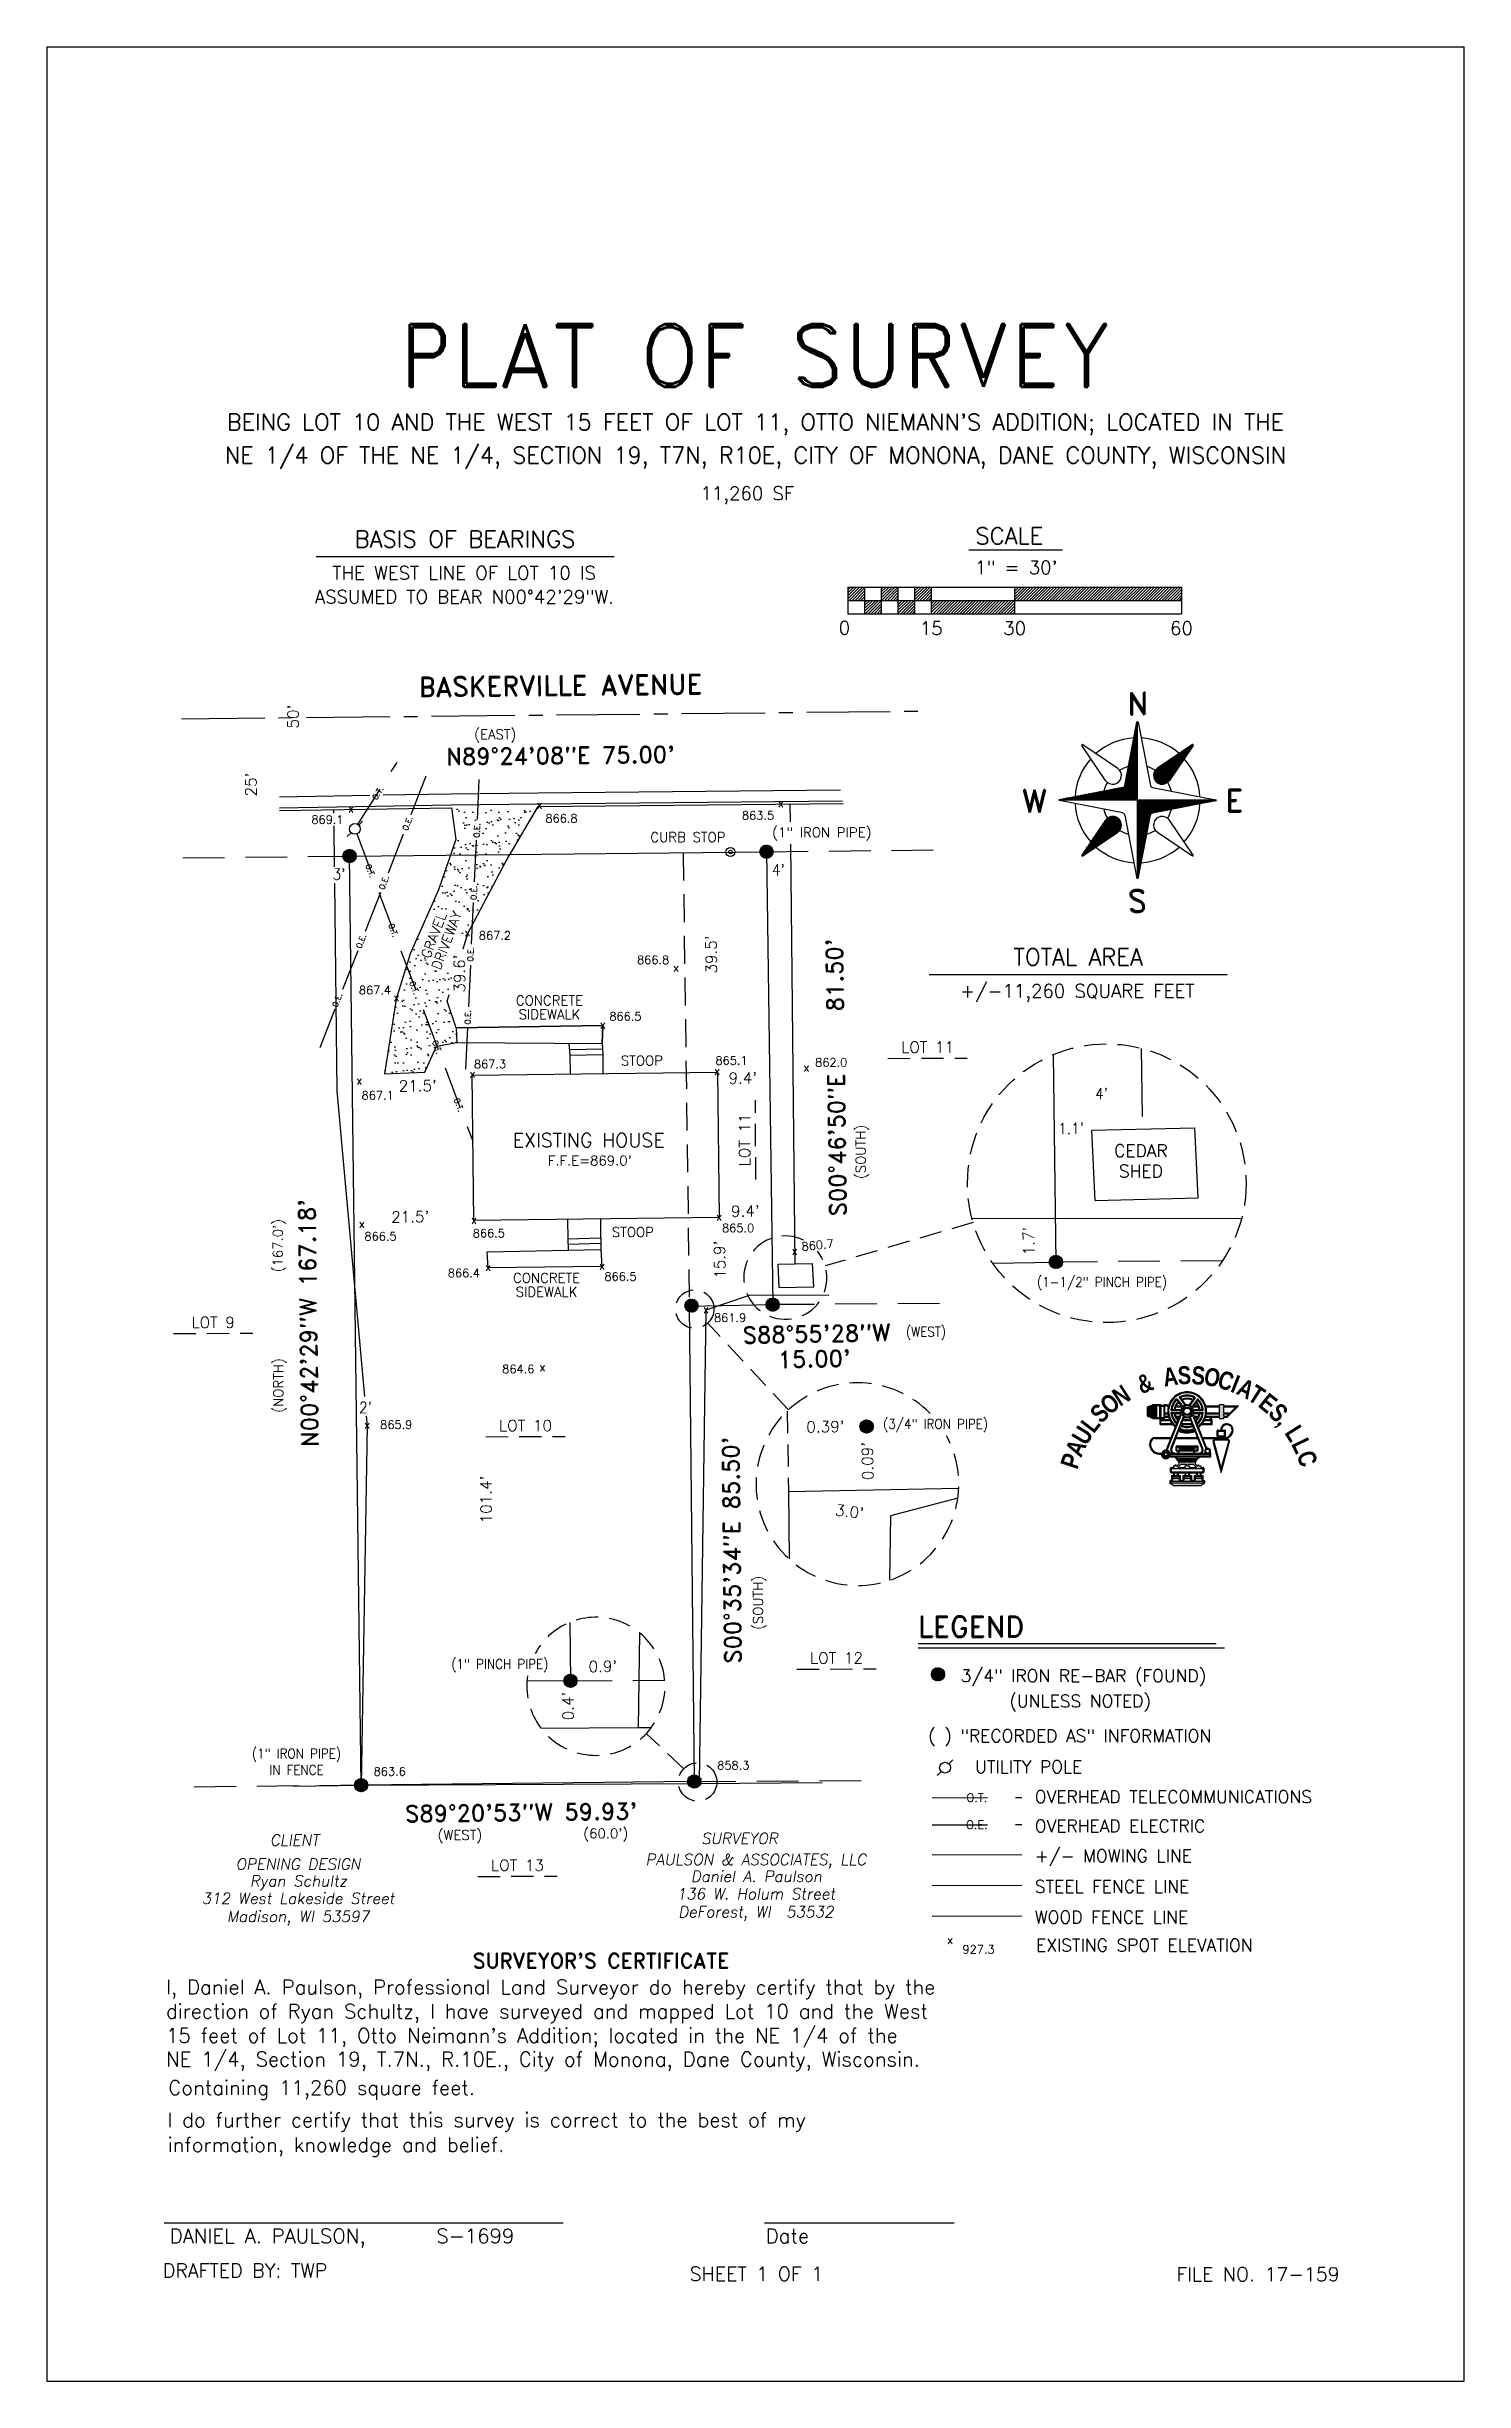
# Model space of a CAD drawing. Extents: x 831028 to 919050, y 477368 to 477788.
# Drawn here: x 831027.5 to 831282.5, y 477368.4 to 477788.4 of the extents above; entities that cross this region are included whole.
import ezdxf
from ezdxf.enums import TextEntityAlignment as Align

# ---------------------------------------------------------------- set-up
doc = ezdxf.new("R2010")
doc.units = 0
doc.header["$MEASUREMENT"] = 0
for name, pattern in [('ACAD_ISO10W100', [18, 12, -3, 0, -3]), ('CENTER2', [1.125, 0.75, -0.125, 0.125, -0.125]), ('DASHED', [0.75, 0.5, -0.25]), ('DASHED2', [0.375, 0.25, -0.125])]:
    doc.linetypes.add(name, pattern=pattern)
doc.layers.get('0').update_dxf_attribs({"linetype": 'CONTINUOUS'})
for name, color, linetype in [('AJOINERS', 3, 'DASHED2'), ('ANNOTATION', 7, 'CONTINUOUS'), ('BOUNDARY', 5, 'CONTINUOUS'), ('building', 3, 'CONTINUOUS'), ('BUILDINGS', 3, 'CONTINUOUS'), ('CL', 2, 'ACAD_ISO10W100'), ('concrere', 1, 'CONTINUOUS'), ('FENCE', 1, 'FENCELINE1'), ('GRAVEL', 1, 'CONTINUOUS'), ('LOGO', 7, 'CONTINUOUS'), ('OVERHEAD', 7, 'DASHED'), ('SYMBOLS', 3, 'CONTINUOUS'), ('TEXT', 7, 'CONTINUOUS'), ('TITLES', 3, 'CONTINUOUS')]:
    doc.layers.add(name, color=color, linetype=linetype)
doc.styles.add('Arial Bold Narrow', font='arialbd.ttf', dxfattribs={"width": 0.8, "height": 10})
doc.styles.add('ROMAND', font='romand', dxfattribs={"oblique": 10, "height": 8})
doc.styles.add('ROMANS', font='romans', dxfattribs={"oblique": 1, "height": 10})
doc.linetypes.add('FENCELINE1', pattern='A,0.25,-0.1,[133,ltypeshp.shx,S=0.1,R=0,X=-0.1,Y=0],-0.1,1', length=1.45)
doc.linetypes.add('FENCELINE2', pattern='A,0.25,-0.1,[132,ltypeshp.shx,S=0.1,R=0,X=-0.1,Y=0],-0.1,1', length=1.45)
doc.linetypes.add('ZIGZAG', pattern='A,0.0001,-0.2,[131,ltypeshp.shx,S=0.2,R=0,X=-0.2,Y=0],-0.4,[131,ltypeshp.shx,S=0.2,R=180,X=0.2,Y=0],-0.2', length=0.8001)

msp = doc.modelspace()

# ---------------------------------------------------------------- texts
at = {"layer": 'ANNOTATION', "color": 5, "style": 'ROMAND'}
msp.add_text('BASKERVILLE AVENUE', height=3.5, rotation=0.5977, dxfattribs=at).set_placement((831119.97, 477673.43), align=Align.MIDDLE_CENTER)
at = {"layer": 'ANNOTATION', "color": 4, "style": 'ROMAND'}
for s, rotation, p in [('N89%%d24\'08"E 75.00\'', 0.5977, (831119.97, 477660.84)), ('S00%%d46\'50"E    81.50\'', 90.7805, (831169.53, 477602.93)), ('N00%%d42\'29"W 167.18\'', 90.7081, (831074.59, 477558.75)), ('S88%%d55\'28"W', 1.0756, (831166.03, 477556.8)), ("15.00'", 1.0756, (831165.6, 477552.3)), ('S00%%d35\'34"E 85.50\'', 90.5926, (831150.77, 477517.89)), ('S89%%d20\'53"W 59.93\'', 0.652, (831112.89, 477470.69))]:
    msp.add_text(s, height=3, rotation=rotation, dxfattribs=at).set_placement(p, align=Align.MIDDLE_CENTER)
at = {"layer": 'building', "color": 4, "style": 'ROMAND'}
msp.add_text("SURVEYOR'S CERTIFICATE", height=2.7, dxfattribs=at).set_placement((831104.16, 477442.66, -1279.51))
at = {"layer": 'building', "color": 2, "style": 'ROMANS'}
msp.add_text('DRAFTED BY: TWP', height=2.5, dxfattribs=at).set_placement((831063.2, 477387.04, 316.25), align=Align.CENTER)
for s, p in [('SHEET 1 OF 1', (831143.18, 477386.45, 0.19)), ('FILE NO. 17-159', (831230.74, 477386.36, 0.19))]:
    msp.add_text(s, height=2.5, dxfattribs=at).set_placement(p)
at = {"layer": 'BUILDINGS', "color": 6, "style": 'ROMAND'}
msp.add_text('PLAT OF SURVEY', height=11.25, dxfattribs=at).set_placement((831155.03, 477727.16, 0.19), align=Align.CENTER)
at = {"layer": 'concrere', "style": 'ROMANS', "oblique": 1}
for s, rotation, p in [("39.6'", 90.5977, (831102.8, 477618.17)), ("39.5'", 90.5977, (831148.09, 477621.6)), ("9.4'", 0.7805, (831150.17, 477601.79)), ("21.5'", 0.7081, (831090.84, 477600.38)), ("21.5'", 0.7081, (831089.49, 477576.81)), ("9.4'", 0.7805, (831150.63, 477577.84)), ("15.9'", 91.0756, (831149.65, 477566.7)), ("101.4'", 90.652, (831107.59, 477522.7))]:
    msp.add_text(s, height=2, rotation=rotation, dxfattribs=at).set_placement(p)
at = {"layer": 'OVERHEAD', "ltscale": 10, "style": 'ROMANS'}
for s, rotation, p in [('O.T.', 59.1078, (831087.09, 477654.05)), ('O.E.', 68.6518, (831092.42, 477648.63)), ('O.E.', 87.3577, (831104.92, 477647.35)), ('O.T.', 290.6941, (831085.75, 477640.09)), ('O.E.', 68.6518, (831088.19, 477638)), ('O.E.', 87.3577, (831104.37, 477636.15)), ('O.E.', 68.6518, (831084.08, 477627.43)), ('O.T.', 290.6941, (831089.88, 477629.4)), ('O.E.', 87.3577, (831103.77, 477625.09)), ('O.T.', 290.6941, (831093.64, 477619.04)), ('O.E.', 68.6518, (831079.79, 477616.84)), ('O.E.', 87.3577, (831103.27, 477613.74)), ('O.T.', 290.6941, (831097.74, 477608.39)), ('O.T.', 290.6941, (831101.67, 477597.98))]:
    msp.add_text(s, height=1, rotation=rotation, dxfattribs=at).set_placement(p, align=Align.MIDDLE)
for s, p in [('O.T.', (831194.85, 477473.36)), ('O.E.', (831194.85, 477468.48))]:
    msp.add_text(s, height=1.5, dxfattribs=at).set_placement(p, align=Align.MIDDLE)
at = {"layer": 'TEXT', "color": 3, "style": 'ROMANS'}
for s, height, p in [('11,260 SF', 2.4, (831153.55, 477706.81, -50.94)), ('THE WEST LINE OF LOT 10 IS', 2.4, (831102.61, 477692.48, -50.94)), ('ASSUMED TO BEAR N00%%d42\'29"W.', 2.4, (831102.66, 477688.19, -50.94)), ('+/-11,260 SQUARE FEET', 2.4, (831212.91, 477617.28, -50.94)), ('EXISTING HOUSE', 2.5, (831125.02, 477590.4))]:
    msp.add_text(s, height=height, dxfattribs=at).set_placement(p, align=Align.CENTER)
at = {"layer": 'TEXT', "color": 4, "style": 'ROMANS'}
for s, p in [('BASIS OF BEARINGS', (831102.78, 477698.28, -0.94)), ('TOTAL AREA', (831213.08, 477623.09, -0.94))]:
    msp.add_text(s, height=3, dxfattribs=at).set_placement(p, align=Align.CENTER)
msp.add_text('SCALE', height=3, dxfattribs=at).set_placement((831194.58, 477701.85), align=Align.TOP_LEFT)
at = {"layer": 'TEXT', "color": 3, "style": 'ROMANS'}
for s, p in [('1" = 30\'', (831201.91, 477694.67)), ('0', (831171.02, 477683.81)), ('15', (831186.64, 477683.73)), ('30', (831201.64, 477683.73)), ('60', (831231.64, 477683.73))]:
    msp.add_text(s, height=2.4, dxfattribs=at).set_placement(p, align=Align.MIDDLE_CENTER)
at = {"layer": 'TEXT', "color": 2, "style": 'ROMANS'}
for s, p in [("50'", (831072.84, 477665.7)), ("25'", (831065.26, 477653.47))]:
    msp.add_text(s, height=2, rotation=90, dxfattribs=at).set_placement(p)
at = {"layer": 'TEXT', "color": 1, "style": 'ROMANS'}
for s, p in [('(EAST)', (831104.43, 477663.77)), ('(1" IRON PIPE)', (831158.03, 477646.13)), ('(WEST)', (831097.85, 477465.77)), ("(60.0')", (831124.05, 477466.05))]:
    msp.add_text(s, height=1.75, dxfattribs=at).set_placement(p)
for s, height, p in [('CURB STOP', 1.75, (831142.87, 477645.27)), ('CONCRETE', 1.75, (831117.96, 477615.89)), ('SIDEWALK', 1.75, (831117.96, 477613.39)), ('LOT 11', 2, (831185.99, 477607.36)), ('STOOP', 1.75, (831134.59, 477605.09)), ("F.F.E=869.0'", 1.75, (831125.23, 477587.09)), ('STOOP', 1.75, (831132.96, 477574.22)), ('CONCRETE', 1.75, (831117.45, 477565.99)), ('SIDEWALK', 1.75, (831117.45, 477563.48)), ('LOT 9', 2, (831057.47, 477557.86)), ('LOT 10', 2, (831113.66, 477539.29)), ('LOT 12', 2, (831169.6, 477497.48)), ('LOT 13', 2, (831112.21, 477460.19))]:
    msp.add_text(s, height=height, dxfattribs=at).set_placement(p, align=Align.CENTER)
at = {"layer": 'TEXT', "color": 2, "style": 'ROMANS', "oblique": 1, "width": 0.9}
for s, p in [("4'", (831157.99, 477639.26)), ("3'", (831078.95, 477638.47)), ("4'", (831216.11, 477598.99)), ("1.1'", (831209.48, 477592.71)), ("2'", (831083.71, 477542.54))]:
    msp.add_text(s, height=2, rotation=0.7806, dxfattribs=at).set_placement(p)
at = {"layer": 'TEXT', "color": 1, "style": 'ROMANS'}
for s, height, rotation, p in [('DRIVEWAY', 1.75, 69.0894, (831100.29, 477627.28)), ('GRAVEL', 1.75, 69.0894, (831097.96, 477628.17)), ('LOT 11', 2, 90, (831154.07, 477591.7))]:
    msp.add_text(s, height=height, rotation=rotation, dxfattribs=at).set_placement(p, align=Align.CENTER)
for s, p in [('(SOUTH)', (831174.82, 477584.65)), ("(167.0')", (831069.97, 477567.87)), ('(NORTH)', (831070.07, 477542.59)), ('(SOUTH)', (831156.35, 477503.52))]:
    msp.add_text(s, height=1.75, rotation=90, dxfattribs=at).set_placement(p)
at = {"layer": 'TEXT', "color": 2, "style": 'ROMANS'}
for s, p in [('CEDAR', (831224.35, 477588.62)), ('SHED', (831224.35, 477584.95))]:
    msp.add_text(s, height=2.25, dxfattribs=at).set_placement(p, align=Align.CENTER)
at = {"layer": 'TEXT', "color": 2, "style": 'ROMANS', "oblique": 1}
for s, rotation, p in [("1.7'", 90.7806, (831205.2, 477570.91)), ("0.39'", 0.7806, (831164.17, 477539.04)), ("0.09'", 91.0756, (831176.24, 477530.48)), ("0.9'", 1.0756, (831125, 477495.93)), ("0.4'", 91.0756, (831122.33, 477487.26))]:
    msp.add_text(s, height=2, rotation=rotation, dxfattribs=at).set_placement(p)
at = {"layer": 'TEXT', "color": 1, "style": 'ROMANS', "width": 0.9}
for s, p in [('(1-1/2" PINCH PIPE)', (831205.65, 477565.25)), ('(WEST)', (831182.09, 477556.32)), ('(3/4" IRON PIPE)', (831177.97, 477539.72)), ('(1" PINCH PIPE)', (831100.3, 477496.51))]:
    msp.add_text(s, height=1.75, dxfattribs=at).set_placement(p)
at = {"layer": 'TEXT', "color": 1, "style": 'ROMANS', "oblique": 1}
msp.add_text("3.0'", height=2, rotation=353.0569, dxfattribs=at).set_placement((831169.26, 477524.14))
at = {"layer": 'TEXT', "color": 1, "style": 'ROMANS', "width": 0.9}
for s, p in [('(1" IRON PIPE)', (831072.46, 477480.41)), ('IN FENCE', (831072.46, 477477.47))]:
    msp.add_text(s, height=1.75, dxfattribs=at).set_placement(p, align=Align.CENTER)
at = {"layer": 'TEXT', "color": 3, "style": 'ROMANS'}
for s, height, p in [('I, Daniel A. Paulson, Professional Land Surveyor do hereby certify that by the', 2.5935, (831048.99, 477437.98, -1279.51)), ('direction of Ryan Schultz, I have surveyed and mapped Lot 10 and the West', 2.5935, (831048.99, 477433.63, -1279.51)), ("15 feet of Lot 11, Otto Neimann's Addition; located in the NE 1/4 of the", 2.5935, (831048.99, 477429.27, -1279.51)), ('NE 1/4, Section 19, T.7N., R.10E., City of Monona, Dane County, Wisconsin.', 2.5935, (831048.99, 477425.01, -1279.51)), ('Containing 11,260 square feet.', 2.5935, (831049.42, 477419.87, -1279.51)), ('I do further certify that this survey is correct to the best of my', 2.5935, (831049.22, 477414.09, -1279.51)), ('information, knowledge and belief.', 2.5935, (831049.29, 477409.61, -1279.51)), ('DANIEL A. PAULSON,     S-1699', 2.5935, (831049.66, 477393.22, -1279.51)), ('Date', 2.593, (831156.87, 477393.22, -1279.51))]:
    msp.add_text(s, height=height, dxfattribs=at).set_placement(p)
at = {"layer": 'TITLES', "color": 4}
for s, height, style, p in [("BEING LOT 10 AND THE WEST 15 FEET OF LOT 11, OTTO NIEMANN'S ADDITION; LOCATED IN THE", 2.95, 'ROMANS', (831155.03, 477720.82, -49.81)), ('NE 1/4 OF THE NE 1/4, SECTION 19, T7N, R10E, CITY OF MONONA, DANE COUNTY, WISCONSIN', 2.95, 'ROMANS', (831155.03, 477714.87, -49.81)), ('N', 4.05, 'ROMAND', (831223.81, 477670.17)), ('W', 4.05, 'ROMAND', (831205.23, 477652.63)), ('E', 4.05, 'ROMAND', (831241.17, 477652.72)), ('S', 4.05, 'ROMAND', (831223.69, 477634.67))]:
    msp.add_text(s, height=height, dxfattribs=dict(at, style=style)).set_placement(p, align=Align.MIDDLE_CENTER)
at = {"layer": 'TITLES', "color": 0, "style": 'ROMANS'}
for s, p in [('869.1', (831078.03, 477648.56)), ('866.8', (831120.13, 477648.79)), ('863.5', (831155.48, 477649.32)), ('867.2', (831108.16, 477627.71)), ('866.8', (831136.61, 477623.33)), ('867.4', (831086.58, 477617.88)), ('866.5', (831131.62, 477613.17)), ('867.3', (831107.27, 477604.58)), ('865.1', (831150.71, 477605.22)), ('862.0', (831168.65, 477604.88)), ('867.1', (831087.06, 477598.97)), ('866.5', (831087.58, 477573.6)), ('866.5', (831107.06, 477574.15)), ('865.0', (831151.9, 477575.09)), ('866.4', (831102.57, 477567)), ('866.5', (831130.74, 477566.36)), ('861.9', (831150.45, 477558.95)), ('864.6', (831112.36, 477549.72)), ('865.9', (831090.41, 477539.71)), ('863.6', (831089.23, 477477.31)), ('858.3', (831151.04, 477478.43)), ('927.3', (831195.15, 477445.31))]:
    msp.add_text(s, height=1.5, dxfattribs=at).set_placement(p, align=Align.CENTER)
at = {"layer": 'TITLES', "color": 1, "style": 'ROMANS'}
for p in [(831082.26, 477650.6), (831116.18, 477651.27), (831159.59, 477651.56), (831103.21, 477628.32), (831140.77, 477621.97), (831090.43, 477616.62), (831127.58, 477611.75), (831104.1, 477602.89), (831148.14, 477603.39), (831164.2, 477604.02), (831083.77, 477601.65), (831148.48, 477577.17), (831084.23, 477575.88), (831104.39, 477576.6), (831162.07, 477571.01), (831106.93, 477568.11), (831127.44, 477568.36), (831146.12, 477560.54), (831116.69, 477550.09), (831085.16, 477539.75), (831083.97, 477475.03), (831144.96, 477475.78), (831190.03, 477447.03)]:
    msp.add_text('x', height=1.5, dxfattribs=at).set_placement(p, align=Align.CENTER)
at = {"layer": 'TITLES', "color": 0, "style": 'ROMANS'}
msp.add_text('860.7', height=1.5, rotation=5.8521, dxfattribs=at).set_placement((831166.27, 477572.03), align=Align.CENTER)
at = {"layer": 'TITLES', "color": 4, "style": 'ROMAND'}
msp.add_text('LEGEND', height=3.75, dxfattribs=at).set_placement((831184.22, 477502.24))
at = {"layer": 'TITLES', "style": 'ROMANS'}
for s, p in [('3/4" IRON RE-BAR (FOUND)', (831191.94, 477493.49, -50)), ('(UNLESS NOTED)', (831200.69, 477488.94, -50)), ('( ) "RECORDED AS" INFORMATION', (831186.09, 477482.69, -50)), ('UTILITY POLE', (831194.52, 477477.11, -50)), ('OVERHEAD TELECOMMUNICATIONS', (831205.27, 477471.72, -50)), ('OVERHEAD ELECTRIC', (831205.27, 477466.47, -50)), ('+/- MOWING LINE', (831205.27, 477461.09, -50)), ('STEEL FENCE LINE', (831205.27, 477455.58, -50)), ('WOOD FENCE LINE', (831205.27, 477450.07, -50)), ('EXISTING SPOT ELEVATION', (831205.49, 477445.02, -33.33))]:
    msp.add_text(s, height=2.25, dxfattribs=at).set_placement(p, align=Align.BOTTOM_LEFT)
at = {"layer": 'TITLES', "color": 4, "style": 'ROMANS', "oblique": 10}
msp.add_text('CLIENT', height=2, dxfattribs=at).set_placement((831072.11, 477464.71, -1023.61), align=Align.CENTER)
msp.add_text('    SURVEYOR', height=2, dxfattribs=at).set_placement((831139.31, 477467.03, -255.9), align=Align.TOP_LEFT)
at = {"layer": 'TITLES', "color": 2, "style": 'ROMANS', "oblique": 10}
for s, p in [('OPENING DESIGN', (831072.75, 477460.41)), ('PAULSON & ASSOCIATES, LLC', (831155.12, 477461.23, -255.9)), ('Daniel A. Paulson', (831155.19, 477458.2, -255.9)), ('312 West Lakeside Street', (831072.75, 477454.24)), ('Ryan Schultz', (831072.82, 477457.37)), ('136 W. Holum Street', (831155.12, 477455.06, -255.9)), ('Madison, WI 53597', (831072.75, 477451)), ('DeForest, WI  53532', (831155.12, 477451.82, -255.9))]:
    msp.add_text(s, height=2, dxfattribs=at).set_placement(p, align=Align.CENTER)

# ---------------------------------------------------------------- blocks, each defined once
blk = doc.blocks.new('*X2')
at = {"color": 0}
for p, q in [((4792.35, 13162.2, 100), (4794.27, 13164.12, 100)), ((4792.35, 13162.37, 100), (4794.1, 13164.12, 100)), ((4792.37, 13162.57, 100), (4793.91, 13164.11, 100)), ((4792.37, 13162.04, 100), (4794.43, 13164.1, 100)), ((4792.4, 13161.9, 100), (4794.58, 13164.07, 100)), ((4792.41, 13162.79, 100), (4793.69, 13164.06, 100)), ((4792.44, 13161.76, 100), (4794.72, 13164.03, 100)), ((4792.49, 13161.63, 100), (4794.84, 13163.98, 100)), ((4792.51, 13163.06, 100), (4793.41, 13163.96, 100)), ((4792.55, 13161.51, 100), (4794.97, 13163.93, 100)), ((4792.61, 13161.39, 100), (4795.08, 13163.87, 100)), ((4792.68, 13161.29, 100), (4795.19, 13163.8, 100)), ((4792.75, 13161.19, 100), (4795.29, 13163.72, 100)), ((4792.84, 13161.09, 100), (4795.38, 13163.64, 100)), ((4792.93, 13161, 100), (4795.47, 13163.55, 100)), ((4793.02, 13160.92, 100), (4795.55, 13163.45, 100)), ((4793.12, 13160.85, 100), (4795.63, 13163.35, 100)), ((4793.23, 13160.78, 100), (4795.7, 13163.24, 100)), ((4793.34, 13160.71, 100), (4795.76, 13163.13, 100)), ((4793.46, 13160.66, 100), (4795.81, 13163.01, 100)), ((4793.59, 13160.61, 100), (4795.86, 13162.88, 100)), ((4793.73, 13160.57, 100), (4795.9, 13162.74, 100)), ((4793.88, 13160.54, 100), (4795.93, 13162.59, 100)), ((4794.04, 13160.53, 100), (4795.95, 13162.43, 100)), ((4794.21, 13160.52, 100), (4795.95, 13162.26, 100)), ((4794.41, 13160.54, 100), (4795.93, 13162.07, 100)), ((4794.63, 13160.59, 100), (4795.89, 13161.84, 100)), ((4794.91, 13160.69, 100), (4795.78, 13161.56, 100))]:
    blk.add_line(p, q, dxfattribs=at)
blk = doc.blocks.new('*X3')
at = {"color": 0}
for p, q in [((-3595.8, 20419.3), (-3593.3, 20421.8)), ((-3595.6, 20420.4), (-3593.3, 20422.7)), ((-3595.4, 20421.5), (-3593.3, 20423.5)), ((-3595.2, 20422.6), (-3593.3, 20424.4)), ((-3595, 20423.7), (-3593.3, 20425.3)), ((-3594.8, 20424.8), (-3593.3, 20426.2)), ((-3594.6, 20425.9), (-3593.3, 20427.1)), ((-3594.3, 20427), (-3593.3, 20428)), ((-3594.1, 20428), (-3593.3, 20428.9)), ((-3593.9, 20429.1), (-3593.3, 20429.7)), ((-3600.3, 20396.3), (-3593.3, 20403.2)), ((-3600, 20397.4), (-3593.3, 20404.1)), ((-3599.8, 20398.5), (-3593.3, 20405)), ((-3599.6, 20399.6), (-3593.3, 20405.9)), ((-3599.4, 20400.7), (-3593.3, 20406.8)), ((-3599.2, 20401.8), (-3593.3, 20407.6)), ((-3599, 20402.9), (-3593.3, 20408.5)), ((-3598.8, 20404), (-3593.3, 20409.4)), ((-3598.6, 20405.1), (-3593.3, 20410.3)), ((-3598.4, 20406.1), (-3593.3, 20411.2)), ((-3598.1, 20407.2), (-3593.3, 20412.1)), ((-3597.9, 20408.3), (-3593.3, 20412.9)), ((-3597.7, 20409.4), (-3593.3, 20413.8)), ((-3597.5, 20410.5), (-3593.3, 20414.7)), ((-3597.3, 20411.6), (-3593.3, 20415.6)), ((-3597.1, 20412.7), (-3593.3, 20416.5)), ((-3596.9, 20413.8), (-3593.3, 20417.4)), ((-3596.7, 20414.9), (-3593.3, 20418.2)), ((-3596.5, 20416), (-3593.3, 20419.1)), ((-3596.2, 20417.1), (-3593.3, 20420)), ((-3596, 20418.2), (-3593.3, 20420.9)), ((-3580.1, 20384.6), (-3560.3, 20404.5)), ((-3579.8, 20384), (-3557.5, 20406.3)), ((-3579.5, 20383.4), (-3554.8, 20408.2)), ((-3579.2, 20382.9), (-3552.1, 20410)), ((-3578.8, 20382.4), (-3549.4, 20411.8)), ((-3578.3, 20382), (-3548.8, 20411.5)), ((-3577.9, 20381.6), (-3549.7, 20409.7)), ((-3577.4, 20381.2), (-3551.6, 20407)), ((-3576.8, 20380.9), (-3553.4, 20404.2)), ((-3614.3, 20367.2), (-3593.3, 20388.2)), ((-3613.4, 20367.2), (-3593.3, 20387.3)), ((-3612.5, 20367.2), (-3593.3, 20386.4)), ((-3611.6, 20367.2), (-3593.3, 20385.5)), ((-3610.8, 20367.2), (-3593.3, 20384.7)), ((-3603.7, 20378.7), (-3593.3, 20389.1)), ((-3603.4, 20379.9), (-3593.3, 20390)), ((-3603.2, 20381), (-3593.3, 20390.8)), ((-3603, 20382.1), (-3593.3, 20391.7)), ((-3602.8, 20383.2), (-3593.3, 20392.6)), ((-3602.6, 20384.2), (-3593.3, 20393.5)), ((-3602.4, 20385.3), (-3593.3, 20394.4)), ((-3602.2, 20386.4), (-3593.3, 20395.3)), ((-3601.9, 20387.5), (-3593.3, 20396.1)), ((-3601.7, 20388.6), (-3593.3, 20397)), ((-3601.5, 20389.7), (-3593.3, 20397.9)), ((-3601.3, 20390.8), (-3593.3, 20398.8)), ((-3601.1, 20391.9), (-3593.3, 20399.7)), ((-3600.9, 20393), (-3593.3, 20400.6)), ((-3600.7, 20394.1), (-3593.3, 20401.5)), ((-3600.5, 20395.2), (-3593.3, 20402.3)), ((-3580.5, 20386.9), (-3568.5, 20398.9)), ((-3580.5, 20387.8), (-3571.2, 20397.1)), ((-3580.4, 20386.1), (-3565.7, 20400.8)), ((-3580.3, 20385.3), (-3563, 20402.6)), ((-3580.3, 20388.9), (-3573.9, 20395.2)), ((-3579.7, 20390.3), (-3576.7, 20393.4)), ((-3576.2, 20380.6), (-3555.3, 20401.5)), ((-3575.6, 20380.3), (-3557.1, 20398.8)), ((-3574.8, 20380.2), (-3559, 20396)), ((-3574.1, 20380.1), (-3560.8, 20393.3)), ((-3573.2, 20380), (-3562.7, 20390.5)), ((-3572.2, 20380.2), (-3564.5, 20387.8)), ((-3570.9, 20380.5), (-3566.4, 20385.1)), ((-3655.8, 20367.2), (-3655.2, 20367.8)), ((-3655, 20367.2), (-3654.2, 20368)), ((-3654.1, 20367.2), (-3653.1, 20368.2)), ((-3653.2, 20367.2), (-3652, 20368.5)), ((-3652.3, 20367.2), (-3650.9, 20368.7)), ((-3651.4, 20367.2), (-3649.8, 20368.9)), ((-3650.5, 20367.2), (-3648.7, 20369.1)), ((-3649.7, 20367.2), (-3647.6, 20369.3)), ((-3648.8, 20367.2), (-3646.5, 20369.5)), ((-3647.9, 20367.2), (-3645.4, 20369.7)), ((-3647, 20367.2), (-3644.3, 20369.9)), ((-3646.1, 20367.2), (-3643.2, 20370.1)), ((-3645.2, 20367.2), (-3642.1, 20370.4)), ((-3644.4, 20367.2), (-3641, 20370.6)), ((-3643.5, 20367.2), (-3639.9, 20370.8)), ((-3642.6, 20367.2), (-3638.8, 20371)), ((-3641.7, 20367.2), (-3637.7, 20371.2)), ((-3640.8, 20367.2), (-3636.6, 20371.4)), ((-3639.9, 20367.2), (-3635.5, 20371.6)), ((-3639, 20367.2), (-3634.4, 20371.8)), ((-3638.2, 20367.2), (-3633.3, 20372)), ((-3637.3, 20367.2), (-3632.3, 20372.3)), ((-3636.4, 20367.2), (-3631.2, 20372.5)), ((-3635.5, 20367.2), (-3630.1, 20372.7)), ((-3634.6, 20367.2), (-3629, 20372.9)), ((-3633.7, 20367.2), (-3627.9, 20373.1)), ((-3632.9, 20367.2), (-3626.8, 20373.3)), ((-3632, 20367.2), (-3625.7, 20373.5)), ((-3631.1, 20367.2), (-3624.6, 20373.7)), ((-3630.2, 20367.2), (-3623.5, 20373.9)), ((-3629.3, 20367.2), (-3622.4, 20374.2)), ((-3628.4, 20367.2), (-3621.3, 20374.4)), ((-3627.6, 20367.2), (-3620.2, 20374.6)), ((-3626.7, 20367.2), (-3619.1, 20374.8)), ((-3625.8, 20367.2), (-3618, 20375)), ((-3624.9, 20367.2), (-3616.9, 20375.2)), ((-3624, 20367.2), (-3615.8, 20375.4)), ((-3623.1, 20367.2), (-3614.7, 20375.6)), ((-3622.3, 20367.2), (-3613.6, 20375.8)), ((-3621.4, 20367.2), (-3612.5, 20376.1)), ((-3620.5, 20367.2), (-3611.4, 20376.3)), ((-3619.6, 20367.2), (-3610.4, 20376.5)), ((-3618.7, 20367.2), (-3609.3, 20376.7)), ((-3617.8, 20367.2), (-3608.2, 20376.9)), ((-3617, 20367.2), (-3607.1, 20377.1)), ((-3616.1, 20367.2), (-3606, 20377.3)), ((-3615.2, 20367.2), (-3604.8, 20377.6)), ((-3609.9, 20367.2), (-3593.3, 20383.8)), ((-3609, 20367.2), (-3593.3, 20382.9)), ((-3608.1, 20367.2), (-3593.3, 20382)), ((-3607.2, 20367.2), (-3593.3, 20381.1)), ((-3606.3, 20367.2), (-3593.3, 20380.2)), ((-3605.5, 20367.2), (-3593.3, 20379.4)), ((-3604.6, 20367.2), (-3593.3, 20378.5)), ((-3603.7, 20367.2), (-3593.3, 20377.6)), ((-3602.8, 20367.2), (-3593.3, 20376.7)), ((-3601.9, 20367.2), (-3593.3, 20375.8)), ((-3601, 20367.2), (-3593.3, 20374.9)), ((-3600.2, 20367.2), (-3593.3, 20374.1)), ((-3599.3, 20367.2), (-3593.3, 20373.2)), ((-3598.4, 20367.2), (-3593.3, 20372.3)), ((-3597.5, 20367.2), (-3593.3, 20371.4)), ((-3596.6, 20367.2), (-3593.3, 20370.5)), ((-3595.7, 20367.2), (-3593.3, 20369.6)), ((-3594.9, 20367.2), (-3593.3, 20368.7)), ((-3594, 20367.2), (-3593.3, 20367.9)), ((-3593.3, 20367), (-3593.1, 20367.2)), ((-3593.3, 20366.1), (-3592.2, 20367.2)), ((-3593.3, 20365.2), (-3591.3, 20367.2)), ((-3593.3, 20364.3), (-3590.4, 20367.2)), ((-3593.3, 20363.4), (-3589.5, 20367.2)), ((-3593.3, 20362.6), (-3588.7, 20367.2)), ((-3593.3, 20361.7), (-3587.8, 20367.2)), ((-3593.3, 20360.8), (-3586.9, 20367.2)), ((-3593.3, 20359.9), (-3586, 20367.2)), ((-3593.3, 20359), (-3585.1, 20367.2)), ((-3593.3, 20358.1), (-3584.2, 20367.2)), ((-3593.3, 20357.3), (-3583.4, 20367.2)), ((-3593.3, 20356.4), (-3582.5, 20367.2)), ((-3593.3, 20355.5), (-3581.6, 20367.2)), ((-3593.3, 20354.6), (-3580.7, 20367.2)), ((-3593.3, 20353.7), (-3579.8, 20367.2)), ((-3593.3, 20352.8), (-3578.9, 20367.2)), ((-3593.3, 20352), (-3578.1, 20367.2)), ((-3593.3, 20351.1), (-3577.2, 20367.2)), ((-3593.3, 20350.2), (-3576.3, 20367.2)), ((-3593.3, 20349.3), (-3575.4, 20367.2)), ((-3593.3, 20348.4), (-3574.5, 20367.2)), ((-3593.3, 20347.5), (-3573.6, 20367.2)), ((-3593.3, 20346.7), (-3572.8, 20367.2)), ((-3593.3, 20345.8), (-3571.9, 20367.2)), ((-3581.2, 20357), (-3571, 20367.2)), ((-3580.1, 20357.3), (-3570.1, 20367.2)), ((-3579, 20357.5), (-3569.2, 20367.2)), ((-3577.9, 20357.7), (-3568.3, 20367.2)), ((-3576.8, 20357.9), (-3567.5, 20367.2)), ((-3575.7, 20358.1), (-3566.6, 20367.2)), ((-3574.6, 20358.3), (-3565.7, 20367.2)), ((-3573.5, 20358.5), (-3564.8, 20367.2)), ((-3572.4, 20358.7), (-3563.9, 20367.2)), ((-3571.3, 20358.9), (-3563, 20367.2)), ((-3570.2, 20359.2), (-3562.1, 20367.2)), ((-3569.1, 20359.4), (-3561.3, 20367.2)), ((-3568, 20359.6), (-3560.4, 20367.2)), ((-3566.9, 20359.8), (-3559.5, 20367.2)), ((-3565.8, 20360), (-3558.6, 20367.2)), ((-3564.8, 20360.2), (-3557.7, 20367.2)), ((-3563.7, 20360.4), (-3556.8, 20367.2)), ((-3562.6, 20360.6), (-3556, 20367.2)), ((-3561.5, 20360.8), (-3555.1, 20367.2)), ((-3560.4, 20361.1), (-3554.2, 20367.2)), ((-3559.3, 20361.3), (-3553.3, 20367.2)), ((-3558.2, 20361.5), (-3552.4, 20367.2)), ((-3557.1, 20361.7), (-3551.5, 20367.2)), ((-3556, 20361.9), (-3550.7, 20367.2)), ((-3554.9, 20362.1), (-3549.8, 20367.2)), ((-3553.8, 20362.3), (-3548.9, 20367.2)), ((-3552.7, 20362.5), (-3548, 20367.2)), ((-3551.6, 20362.7), (-3547.1, 20367.2)), ((-3550.5, 20363), (-3546.2, 20367.2)), ((-3549.4, 20363.2), (-3545.4, 20367.2)), ((-3548.3, 20363.4), (-3544.5, 20367.2)), ((-3547.2, 20363.6), (-3543.6, 20367.2)), ((-3546.1, 20363.8), (-3542.7, 20367.2)), ((-3545, 20364), (-3541.8, 20367.2)), ((-3543.9, 20364.2), (-3540.9, 20367.2)), ((-3542.9, 20364.4), (-3540.1, 20367.2)), ((-3541.8, 20364.6), (-3539.2, 20367.2)), ((-3540.7, 20364.9), (-3538.3, 20367.2)), ((-3539.6, 20365.1), (-3537.4, 20367.2)), ((-3538.5, 20365.3), (-3536.5, 20367.2)), ((-3537.4, 20365.5), (-3535.6, 20367.2)), ((-3536.3, 20365.7), (-3534.7, 20367.2)), ((-3535.2, 20365.9), (-3533.9, 20367.2)), ((-3534.1, 20366.1), (-3533, 20367.2)), ((-3533, 20366.3), (-3532.1, 20367.2)), ((-3531.9, 20366.5), (-3531.2, 20367.2)), ((-3530.8, 20366.8), (-3530.5, 20367.1)), ((-3637.9, 20323.3), (-3608.5, 20352.7)), ((-3637.6, 20322.7), (-3608.1, 20352.2)), ((-3636.1, 20326), (-3609, 20353.1)), ((-3635.8, 20323.6), (-3607.7, 20351.8)), ((-3634.3, 20328.7), (-3609.5, 20353.4)), ((-3633.1, 20325.5), (-3607.3, 20351.3)), ((-3632.4, 20331.4), (-3610.1, 20353.7)), ((-3630.6, 20334.2), (-3610.7, 20354)), ((-3630.3, 20327.3), (-3607, 20350.7)), ((-3628.7, 20336.9), (-3611.4, 20354.2)), ((-3627.6, 20329.2), (-3606.7, 20350.1)), ((-3626.9, 20339.6), (-3612.2, 20354.3)), ((-3625, 20342.4), (-3613, 20354.4)), ((-3624.9, 20331), (-3606.4, 20349.4)), ((-3623.2, 20345.1), (-3613.9, 20354.4)), ((-3622.1, 20332.9), (-3606.3, 20348.7)), ((-3621.3, 20347.8), (-3615, 20354.2)), ((-3619.5, 20350.6), (-3616.5, 20353.6)), ((-3619.4, 20334.7), (-3606.2, 20348)), ((-3616.7, 20336.6), (-3606.2, 20347.1)), ((-3593.3, 20344.9), (-3583.1, 20355.1)), ((-3593.3, 20344), (-3583.4, 20354)), ((-3593.3, 20343.1), (-3583.6, 20352.9)), ((-3593.3, 20342.2), (-3583.8, 20351.8)), ((-3593.3, 20341.3), (-3584, 20350.7)), ((-3593.3, 20340.5), (-3584.2, 20349.6)), ((-3593.3, 20339.6), (-3584.4, 20348.5)), ((-3593.3, 20338.7), (-3584.6, 20347.4)), ((-3613.9, 20338.4), (-3606.3, 20346.1)), ((-3611.2, 20340.3), (-3606.6, 20344.8)), ((-3593.3, 20337.8), (-3584.8, 20346.3)), ((-3593.3, 20336.9), (-3585, 20345.2)), ((-3593.3, 20336), (-3585.3, 20344.1)), ((-3593.3, 20335.2), (-3585.5, 20343)), ((-3593.3, 20334.3), (-3585.7, 20341.9)), ((-3593.3, 20333.4), (-3585.9, 20340.8)), ((-3593.3, 20332.5), (-3586.1, 20339.7)), ((-3593.3, 20331.6), (-3586.3, 20338.6)), ((-3593.3, 20330.7), (-3586.5, 20337.6)), ((-3593.3, 20329.9), (-3586.7, 20336.5)), ((-3593.3, 20329), (-3586.9, 20335.4)), ((-3593.3, 20328.1), (-3587.2, 20334.3)), ((-3593.3, 20327.2), (-3587.4, 20333.2)), ((-3593.3, 20326.3), (-3587.6, 20332.1)), ((-3593.3, 20325.4), (-3587.8, 20331)), ((-3593.3, 20324.6), (-3588, 20329.9)), ((-3593.3, 20323.7), (-3588.2, 20328.8)), ((-3593.3, 20322.8), (-3588.4, 20327.7)), ((-3593.3, 20321.9), (-3588.6, 20326.6)), ((-3593.3, 20321), (-3588.8, 20325.5)), ((-3593.3, 20320.1), (-3589.1, 20324.4)), ((-3593.3, 20319.3), (-3589.3, 20323.3)), ((-3593.3, 20318.4), (-3589.5, 20322.2)), ((-3593.3, 20317.5), (-3589.7, 20321.1)), ((-3593.3, 20316.6), (-3589.9, 20320)), ((-3593.3, 20315.7), (-3590.1, 20318.9)), ((-3593.3, 20314.8), (-3590.3, 20317.8)), ((-3593.3, 20313.9), (-3590.5, 20316.7)), ((-3593.3, 20313.1), (-3590.7, 20315.7)), ((-3593.3, 20312.2), (-3591, 20314.6)), ((-3593.3, 20311.3), (-3591.2, 20313.5)), ((-3593.3, 20310.4), (-3591.4, 20312.4)), ((-3593.3, 20309.5), (-3591.6, 20311.3)), ((-3593.3, 20308.6), (-3591.8, 20310.2)), ((-3593.3, 20307.8), (-3592, 20309.1)), ((-3593.3, 20306.9), (-3592.2, 20308)), ((-3593.3, 20306), (-3592.4, 20306.9)), ((-3593.3, 20305.1), (-3592.6, 20305.8)), ((-3593.2, 20304.4), (-3592.9, 20304.7))]:
    blk.add_line(p, q, dxfattribs=at)
blk = doc.blocks.new('*X0')
at = {"color": 0}
for p, q in [((4800.3, 6866.81), (4803.8, 6870.32)), ((4800.3, 6867.7), (4802.92, 6870.32)), ((4800.3, 6868.58), (4802.03, 6870.32)), ((4800.3, 6869.47), (4801.15, 6870.32)), ((4800.68, 6866.32), (4804.68, 6870.32)), ((4801.57, 6866.32), (4805.3, 6870.05)), ((4802.45, 6866.32), (4805.3, 6869.16)), ((4803.34, 6866.32), (4805.3, 6868.28)), ((4804.22, 6866.32), (4805.3, 6867.4)), ((4810.3, 6867.09), (4813.52, 6870.32)), ((4810.3, 6867.98), (4812.64, 6870.32)), ((4810.3, 6868.86), (4811.76, 6870.32)), ((4810.3, 6869.74), (4810.87, 6870.32)), ((4810.41, 6866.32), (4814.41, 6870.32)), ((4811.29, 6866.32), (4815.29, 6870.32)), ((4812.17, 6866.32), (4815.3, 6869.44)), ((4813.06, 6866.32), (4815.3, 6868.56)), ((4813.94, 6866.32), (4815.3, 6867.67)), ((4820.3, 6866.49), (4824.13, 6870.32)), ((4820.3, 6867.37), (4823.25, 6870.32)), ((4820.3, 6868.25), (4822.36, 6870.32)), ((4820.3, 6869.14), (4821.48, 6870.32)), ((4820.3, 6870.02), (4820.59, 6870.32)), ((4821.01, 6866.32), (4825.01, 6870.32)), ((4821.9, 6866.32), (4825.3, 6869.72)), ((4822.78, 6866.32), (4825.3, 6868.83)), ((4823.67, 6866.32), (4825.3, 6867.95)), ((4824.55, 6866.32), (4825.3, 6867.07)), ((4850.3, 6866.43), (4854.18, 6870.32)), ((4850.3, 6867.32), (4853.3, 6870.32)), ((4850.3, 6868.2), (4852.41, 6870.32)), ((4850.3, 6869.09), (4851.53, 6870.32)), ((4850.3, 6869.97), (4850.65, 6870.32)), ((4851.07, 6866.32), (4855.07, 6870.32)), ((4851.95, 6866.32), (4855.95, 6870.32)), ((4852.83, 6866.32), (4856.83, 6870.32)), ((4853.72, 6866.32), (4857.72, 6870.32)), ((4854.6, 6866.32), (4858.6, 6870.32)), ((4855.49, 6866.32), (4859.49, 6870.32)), ((4856.37, 6866.32), (4860.37, 6870.32)), ((4857.25, 6866.32), (4861.25, 6870.32)), ((4858.14, 6866.32), (4862.14, 6870.32)), ((4859.02, 6866.32), (4863.02, 6870.32)), ((4859.9, 6866.32), (4863.9, 6870.32)), ((4860.79, 6866.32), (4864.79, 6870.32)), ((4861.67, 6866.32), (4865.67, 6870.32)), ((4862.56, 6866.32), (4866.56, 6870.32)), ((4863.44, 6866.32), (4867.44, 6870.32)), ((4864.32, 6866.32), (4868.32, 6870.32)), ((4865.21, 6866.32), (4869.21, 6870.32)), ((4866.09, 6866.32), (4870.09, 6870.32)), ((4866.98, 6866.32), (4870.98, 6870.32)), ((4867.86, 6866.32), (4871.86, 6870.32)), ((4868.74, 6866.32), (4872.74, 6870.32)), ((4869.63, 6866.32), (4873.63, 6870.32)), ((4870.51, 6866.32), (4874.51, 6870.32)), ((4871.39, 6866.32), (4875.39, 6870.32)), ((4872.28, 6866.32), (4876.28, 6870.32)), ((4873.16, 6866.32), (4877.16, 6870.32)), ((4874.05, 6866.32), (4878.05, 6870.32)), ((4874.93, 6866.32), (4878.93, 6870.32)), ((4875.81, 6866.32), (4879.81, 6870.32)), ((4876.7, 6866.32), (4880.7, 6870.32)), ((4877.58, 6866.32), (4881.58, 6870.32)), ((4878.47, 6866.32), (4882.47, 6870.32)), ((4879.35, 6866.32), (4883.35, 6870.32)), ((4880.23, 6866.32), (4884.23, 6870.32)), ((4881.12, 6866.32), (4885.12, 6870.32)), ((4882, 6866.32), (4886, 6870.32)), ((4882.89, 6866.32), (4886.89, 6870.32)), ((4883.77, 6866.32), (4887.77, 6870.32)), ((4884.65, 6866.32), (4888.65, 6870.32)), ((4885.54, 6866.32), (4889.54, 6870.32)), ((4886.42, 6866.32), (4890.42, 6870.32)), ((4887.3, 6866.32), (4891.3, 6870.32)), ((4888.19, 6866.32), (4892.19, 6870.32)), ((4889.07, 6866.32), (4893.07, 6870.32)), ((4889.96, 6866.32), (4893.96, 6870.32)), ((4890.84, 6866.32), (4894.84, 6870.32)), ((4891.72, 6866.32), (4895.72, 6870.32)), ((4892.61, 6866.32), (4896.61, 6870.32)), ((4893.49, 6866.32), (4897.49, 6870.32)), ((4894.38, 6866.32), (4898.38, 6870.32)), ((4895.26, 6866.32), (4899.26, 6870.32)), ((4896.14, 6866.32), (4900.14, 6870.32)), ((4897.03, 6866.32), (4900.3, 6869.59)), ((4897.91, 6866.32), (4900.3, 6868.7)), ((4898.8, 6866.32), (4900.3, 6867.82)), ((4805.1, 6866.32), (4805.3, 6866.51)), ((4805.3, 6862.98), (4808.64, 6866.32)), ((4805.3, 6863.86), (4807.76, 6866.32)), ((4805.3, 6864.74), (4806.87, 6866.32)), ((4805.3, 6865.63), (4805.99, 6866.32)), ((4805.52, 6862.32), (4809.52, 6866.32)), ((4806.41, 6862.32), (4810.3, 6866.21)), ((4807.29, 6862.32), (4810.3, 6865.32)), ((4808.17, 6862.32), (4810.3, 6864.44)), ((4809.06, 6862.32), (4810.3, 6863.56)), ((4809.94, 6862.32), (4810.3, 6862.67)), ((4814.83, 6866.32), (4815.3, 6866.79)), ((4815.3, 6862.37), (4819.25, 6866.32)), ((4815.3, 6863.25), (4818.36, 6866.32)), ((4815.3, 6864.14), (4817.48, 6866.32)), ((4815.3, 6865.02), (4816.59, 6866.32)), ((4815.3, 6865.91), (4815.71, 6866.32)), ((4816.13, 6862.32), (4820.13, 6866.32)), ((4817.01, 6862.32), (4820.3, 6865.6)), ((4817.9, 6862.32), (4820.3, 6864.72)), ((4818.78, 6862.32), (4820.3, 6863.83)), ((4819.67, 6862.32), (4820.3, 6862.95)), ((4825.3, 6862.65), (4828.97, 6866.32)), ((4825.3, 6863.53), (4828.08, 6866.32)), ((4825.3, 6864.41), (4827.2, 6866.32)), ((4825.3, 6865.3), (4826.32, 6866.32)), ((4825.3, 6866.18), (4825.43, 6866.32)), ((4825.85, 6862.32), (4829.85, 6866.32)), ((4826.74, 6862.32), (4830.74, 6866.32)), ((4827.62, 6862.32), (4831.62, 6866.32)), ((4828.5, 6862.32), (4832.5, 6866.32)), ((4829.39, 6862.32), (4833.39, 6866.32)), ((4830.27, 6862.32), (4834.27, 6866.32)), ((4831.16, 6862.32), (4835.16, 6866.32)), ((4832.04, 6862.32), (4836.04, 6866.32)), ((4832.92, 6862.32), (4836.92, 6866.32)), ((4833.81, 6862.32), (4837.81, 6866.32)), ((4834.69, 6862.32), (4838.69, 6866.32)), ((4835.58, 6862.32), (4839.58, 6866.32)), ((4836.46, 6862.32), (4840.46, 6866.32)), ((4837.34, 6862.32), (4841.34, 6866.32)), ((4838.23, 6862.32), (4842.23, 6866.32)), ((4839.11, 6862.32), (4843.11, 6866.32)), ((4839.99, 6862.32), (4843.99, 6866.32)), ((4840.88, 6862.32), (4844.88, 6866.32)), ((4841.76, 6862.32), (4845.76, 6866.32)), ((4842.65, 6862.32), (4846.65, 6866.32)), ((4843.53, 6862.32), (4847.53, 6866.32)), ((4844.41, 6862.32), (4848.41, 6866.32)), ((4845.3, 6862.32), (4849.3, 6866.32)), ((4846.18, 6862.32), (4850.18, 6866.32)), ((4847.07, 6862.32), (4850.3, 6865.55)), ((4847.95, 6862.32), (4850.3, 6864.67)), ((4848.83, 6862.32), (4850.3, 6863.78)), ((4849.72, 6862.32), (4850.3, 6862.9)), ((4899.68, 6866.32), (4900.3, 6866.94))]:
    blk.add_line(p, q, dxfattribs=at)
blk = doc.blocks.new('logo2')
at = {"layer": 'LOGO'}
h = blk.add_hatch(color=256, dxfattribs=at)
h.paths.add_polyline_path([(-25.1, -4.4), (-25.1, -4.6, 0.414214), (-24.6, -5.1), (-19, -5.1), (-19, -5.9), (-19.5, -5.9), (-19.5, -9.5), (-10.3, -9.5, -0.015985), (-10.8, -8.8), (-18.9, -8.8), (-18.9, -6.6), (-12.3, -6.6, -0.013506), (-12.7, -5.9), (-18.3, -5.9), (-18.3, -5.1), (-16.4, -5.1, 0.414214), (-16, -4.6), (-16, -4.1), (-13.4, -4.1, -0.012538), (-13.6, -3.4), (-16, -3.4), (-16, -1.7), (-13.9, -1.7, -0.012143), (-13.9, -1.1), (-16, -1.1), (-16, 4.1), (-15.2, 4.1, -0.169409), (-14.9, 4), (-13.6, 3, -0.013268), (-13.5, 3.8), (-14.7, 4.7, 0.169409), (-14.9, 4.8), (-16.2, 4.8, 0.425516), (-16.7, 4.3), (-19, 4.3, 0.425516), (-19.5, 4.8), (-24.6, 4.8, 0.414214), (-25.1, 4.4), (-25.1, 4.1), (-26.3, 4.1, 0.414214), (-26.8, 3.7), (-26.8, 3.5), (-28.1, 3.5, 0.414214), (-28.5, 3), (-28.5, -3.3, 0.414214), (-28.1, -3.7), (-26.8, -3.7), (-26.8, -4, 0.414214), (-26.3, -4.4)])
h.paths.add_polyline_path([(-21.7, 4.1), (-19.7, 4.1), (-19.7, -4.4), (-21.7, -4.4)], flags=16)
h.paths.add_polyline_path([(-19, 3.7), (-16.7, 3.7), (-16.7, -4.4), (-19, -4.4)], flags=16)
h = blk.add_hatch(color=256, dxfattribs=at)
h.paths.add_polyline_path([(-8.2, -10.5, -2.979543), (7.9, -10.7), (7.3, -9.2, -0.014935), (6.7, -9.6), (13.6, -26.9, 0.474667), (13.3, -30.1), (16.2, -30.1, 0.777145), (14.2, -26.6), (11.4, -19.5), (11.1, -18.8), (8.1, -11.4, 0.051137), (10.3, -9.5, 2.591841), (-8.4, -11.1), (-11.5, -18.8), (-11.7, -19.5), (-15.1, -27.9), (-14.4, -28), (-7, -9.4, -0.015074), (-7.6, -8.9)])
h.paths.add_polyline_path([(16.1, -28.6, -1), (13.3, -28.6, -1)], flags=16)
h = blk.add_hatch(color=256, dxfattribs=at)
h.paths.add_polyline_path([(-1.6, 4.4, 0.098482), (-3.1, 3.4), (-7.1, 8.7, 0.438438), (-7.7, 8.8, 0.190242), (-11.6, 1.1, 0.442997), (-11.2, 0.6), (-3.9, 0.6, -0.31355), (-0.8, 3.9, -0.422878), (3.9, 0.6), (11.2, 0.6, 0.442997), (11.6, 1.1, 0.184191), (7.9, 8.6, 0.446524), (7.3, 8.5), (3.3, 3.2, 0.098072), (1.9, 4.2), (5.8, 9.6, 0.453296), (5.7, 10.2, 0.251379), (-5.4, 10.4, 0.461522), (-5.6, 9.7)])
h.paths.add_polyline_path([(-0.9, 4.5), (-3.5, 8.1, -0.216311), (3.8, 8), (1.2, 4.5, 0.11363)], flags=16)
h.paths.add_polyline_path([(-3.6, 2.9, 0.098578), (-4.4, 1.3), (-8.7, 1.3, -0.055198), (-8.2, 3.2), (-3.8, 3.2)], flags=16)
h.paths.add_polyline_path([(-4.3, 3.9), (-7.9, 3.9, -0.086905), (-6.1, 6.3)], flags=16)
h.paths.add_polyline_path([(-3.9, 8.6), (-4.9, 9.9, -0.23884), (5.1, 9.8), (4.2, 8.5, 0.224311)], flags=16)
h.paths.add_polyline_path([(3.8, 2.7), (4.2, 3.2), (8.2, 3.2, -0.055198), (8.7, 1.3), (4.4, 1.3, 0.082339)], flags=16)
h.paths.add_polyline_path([(-6.5, 6.9, 0.169329), (-9.4, 1.3), (-10.9, 1.3, -0.178686), (-7.5, 8.1)], flags=16)
h.paths.add_polyline_path([(4.7, 3.9), (6.3, 6.1, -0.079086), (7.9, 3.9)], flags=16)
h.paths.add_polyline_path([(6.7, 6.7), (7.7, 7.9, -0.172501), (10.9, 1.3), (9.4, 1.3, 0.161997)], flags=16)
h = blk.add_hatch(color=256, dxfattribs=at)
h.paths.add_polyline_path([(-4.1, -2.1, 0.576712), (3.9, -2.5), (6.7, -9.6, 0.21378), (11.6, -1.4, 0.449489), (11.2, -0.9), (4.5, -0.9, 0.082971), (4.6, 0.6), (3.9, 0.6, -0.454741), (0.1, -4, -0.470894), (-3.9, 0.6), (-4.6, 0.6, 0.082971), (-4.5, -0.9), (-11.2, -0.9, 0.449489), (-11.6, -1.4, 0.205388), (-7, -9.4)])
h.paths.add_polyline_path([(-4.6, -1.6), (-5.4, -3.4), (-8.1, -3.4, -0.054249), (-8.7, -1.6)], flags=16)
h.paths.add_polyline_path([(-5.6, -4.1), (-6.4, -5.9), (-6.6, -5.9, -0.063611), (-7.8, -4.1)], flags=16)
h.paths.add_polyline_path([(-6.7, -6.7), (-7.3, -8.3, -0.178438), (-10.9, -1.6), (-9.4, -1.6, 0.157439)], flags=16)
h.paths.add_polyline_path([(4.3, -1.7, 0.009577), (4.4, -1.6), (8.7, -1.6, -0.054249), (8.1, -3.4), (5, -3.4)], flags=16)
h.paths.add_polyline_path([(5.2, -4.1), (7.8, -4.1, -0.063611), (6.6, -5.9), (6, -5.9)], flags=16)
h.paths.add_polyline_path([(6.4, -7, 0.168067), (9.4, -1.6), (10.9, -1.6, -0.187465), (7, -8.5)], flags=16)
h = blk.add_hatch(color=256, dxfattribs=at)
h.paths.add_polyline_path([(3, 0, 1), (-3, 0, 1)])
h.paths.add_polyline_path([(2.4, 0, 1), (-2.4, 0, 1)], flags=16)
h = blk.add_hatch(color=256, dxfattribs=at)
h.paths.add_polyline_path([(23.2, -1.1), (13.9, -1.1, -0.012143), (13.9, -1.7), (23.2, -1.7), (23.2, -3.4), (13.6, -3.4, -0.012538), (13.4, -4.1), (16.8, -4.1), (16.8, -5.9), (12.7, -5.9, -0.013506), (12.3, -6.6), (17.3, -6.6), (17.3, -8.8), (10.8, -8.8, -0.015985), (10.3, -9.5), (18, -9.5), (18, -5.9), (17.5, -5.9), (17.5, -4.1), (23.2, -4.1), (23.2, -4.6, 0.414214), (23.6, -5.1), (26.1, -5.1, 0.414214), (26.5, -4.6), (26.5, -4.1), (28.7, -4.1), (36.9, 3.9), (26.5, 3.9), (26.5, 4.4, 0.414214), (26.1, 4.8), (23.6, 4.8, 0.414214), (23.2, 4.4), (23.2, 3.9), (13.4, 3.9, -0.012488), (13.6, 3.2), (23.2, 3.2)])
h.paths.add_polyline_path([(26.5, 3.2), (35.2, 3.2), (30.9, -1.1), (26.5, -1.1)], flags=16)
h.paths.add_polyline_path([(26.5, -1.7), (30.2, -1.7), (28.5, -3.4), (26.5, -3.4)], flags=16)
h = blk.add_hatch(color=256, dxfattribs=at)
h.paths.add_polyline_path([(-11.7, -26.8, 0.324573), (-10.9, -30.1), (-9, -30.1, -0.529714), (-11.1, -27), (-8.1, -19.5), (7.7, -19.5), (10.7, -27, -0.529714), (8.6, -30.1), (10.5, -30.1, 0.324573), (11.3, -26.8), (2.3, -4, -0.036551), (1.7, -4.3), (2.3, -5.9), (-2.7, -5.9), (-2, -4.2, -0.036874), (-2.6, -3.8)])
h.paths.add_polyline_path([(-5.1, -13), (-5.5, -13.9, -0.007111), (-5.8, -13.8), (-5.5, -12.9, 0.006749)], flags=16)
h.paths.add_polyline_path([(-4.5, -13.2, 0.011983), (-3.9, -13.4), (-4.1, -14.4, -0.012746), (-4.8, -14.2)], flags=16)
h.paths.add_polyline_path([(-5.2, -12.2), (-4.6, -10.7, 0.19864), (4.3, -10.9), (4.9, -12.4, -0.19774)], flags=16)
h.paths.add_polyline_path([(-3.2, -13.6, 0.012027), (-2.5, -13.7), (-2.7, -14.7, -0.012787), (-3.4, -14.6)], flags=16)
h.paths.add_polyline_path([(5.8, -14.5), (7.5, -18.8), (-7.8, -18.8), (-6.1, -14.4, 0.196749)], flags=16)
h.paths.add_polyline_path([(-4.4, -10.1), (-4.1, -9.5), (3.7, -9.5), (4.1, -10.3, -0.199099)], flags=16)
h.paths.add_polyline_path([(-1.9, -13.8, 0.012065), (-1.2, -13.9), (-1.3, -14.9, -0.012822), (-2, -14.8)], flags=16)
h.paths.add_polyline_path([(-3.9, -8.8), (-3, -6.6), (2.6, -6.6), (3.5, -8.8)], flags=16)
h.paths.add_polyline_path([(-0.5, -14, 0.012096), (0.1, -14), (0.2, -15, -0.012851), (-0.6, -15)], flags=16)
h.paths.add_polyline_path([(0.8, -13.9, 0.01212), (1.5, -13.9), (1.6, -14.9, -0.012874), (0.9, -14.9)], flags=16)
h.paths.add_polyline_path([(2.2, -13.8, 0.012137), (2.8, -13.7), (3.1, -14.7, -0.01289), (2.3, -14.8)], flags=16)
h.paths.add_polyline_path([(3.5, -13.5, 0.012147), (4.1, -13.3), (4.5, -14.3, -0.012899), (3.7, -14.5)], flags=16)
h.paths.add_polyline_path([(4.8, -13.1, 0.006929), (5.1, -13), (5.5, -13.9, -0.007331), (5.1, -14.1)], flags=16)
h = blk.add_hatch(color=256, dxfattribs=at)
h.paths.add_polyline_path([(27.7, -14, 0.414214), (27.2, -13.6), (24.8, -13.6), (24.1, -13.6), (22, -13.6, 0.414214), (21.6, -14), (21.6, -17.9, 0.414214), (22, -18.4), (23.3, -18.4), (23.3, -18.8), (23.3, -19.5), (23.3, -20.1), (24, -20.1), (24, -18.4), (25.3, -18.4), (25.3, -20.1), (26, -20.1), (26, -19.5), (26, -18.8), (26, -18.4), (27.2, -18.4, 0.414214), (27.7, -17.9)])
h.paths.add_polyline_path([(27, -17.7), (22.3, -17.7), (22.3, -14.3), (27, -14.3)], flags=16)
for points in [[(32.3, -13.4), (32.3, -14.2, -0.334868), (27.9, -18.8), (26, -18.8), (26, -19.5), (28, -19.5, 0.358242), (33, -13.9, 1.086141), (24.1, -13.6), (24.8, -13.6, -1.031171)], [(23.3, -19.5), (23.3, -18.8), (11.1, -18.8), (11.4, -19.5)]]:
    blk.add_hatch(color=256, dxfattribs=at).paths.add_polyline_path(points)
h = blk.add_hatch(color=256, dxfattribs=at)
h.paths.add_polyline_path([(-11.5, -18.8), (-22.7, -18.8, 0.392257), (-26.9, -22.8, 0.450557), (-20.2, -30.8), (-18.4, -30.8, 0.782983), (-12.6, -32.8), (-10.2, -32.8, -0.183101), (-6, -36.4), (6, -36.4, -0.183101), (10.2, -32.8), (16.7, -32.8, 0.414214), (17.1, -32.3), (17.1, -30.5, 0.414214), (16.7, -30.1), (16.2, -30.1), (13.3, -30.1), (-12.3, -30.1, 0.251282), (-14.4, -28), (-15.1, -27.9, 0.341039), (-18.3, -30.1), (-20.1, -30.1), (-20.2, -30.1, -0.447816), (-26.3, -22.9), (-26.3, -22.8, -0.368657), (-23, -19.5), (-22.5, -19.5), (-11.7, -19.5)])
h.paths.add_polyline_path([(-12.9, -30.3, -1.22549), (-17.7, -30.8, -0.816)], flags=16)
h.paths.add_polyline_path([(-13.4, -31, -1), (-17.1, -31, -1)], flags=0)
h.paths.add_polyline_path([(-14.1, -31, -1), (-16.4, -31, -1)], flags=0)
h.paths.add_polyline_path([(-12.1, -30.8), (16.4, -30.8), (16.4, -32.1), (-12.3, -32.1, 0.108018)], flags=16)
h.paths.add_polyline_path([(-8.6, -32.8), (8.6, -32.8, 0.058572), (7, -34), (-7, -34, 0.058572)], flags=17)
h.paths.add_polyline_path([(-6.4, -34.6), (6.4, -34.6, 0.038652), (5.6, -35.7), (-5.6, -35.7, 0.038652)], flags=16)
h = blk.add_hatch(color=256, dxfattribs=at)
h.paths.add_polyline_path([(-13.4, -31, 1), (-17.1, -31, 1)])
h.paths.add_polyline_path([(-14.1, -31, 1), (-16.4, -31, 1)], flags=16)
h = blk.add_hatch(color=256, dxfattribs=at)
h.paths.add_polyline_path([(-7.5, -24.9, 0.414214), (-7.9, -25.4), (-7.9, -28.1, 0.414214), (-7.5, -28.5), (-6.5, -28.5), (-6.5, -30.1), (-5.8, -30.1), (-5.8, -28.5), (4.8, -28.5), (4.8, -30.1), (5.5, -30.1), (5.5, -28.5), (7.4, -28.5, 0.414214), (7.9, -28.1), (7.9, -25.4, 0.414214), (7.4, -24.9)])
h.paths.add_polyline_path([(-5.2, -26.3), (-5.2, -25.6), (-1.5, -25.6), (-1.5, -25.8, 0.103244), (-1.4, -26.3)], flags=16)
h.paths.add_polyline_path([(5.4, -26.9, 0.414214), (5.8, -26.5), (5.8, -25.6), (7.2, -25.6), (7.2, -27.9), (-7.3, -27.9), (-7.3, -25.6), (-5.9, -25.6), (-5.9, -26.5, 0.414214), (-5.5, -26.9)], flags=16)
h.paths.add_polyline_path([(-0.8, -25.8), (-0.8, -25.6), (1.9, -25.6), (1.9, -25.8, -0.414214), (1.4, -26.3), (-0.4, -26.3, -0.414214)], flags=16)
h.paths.add_polyline_path([(2.5, -26.3, 0.103244), (2.6, -25.8), (2.6, -25.6), (5.2, -25.6), (5.2, -26.3)], flags=16)
h = blk.add_hatch(color=256, dxfattribs=at)
h.paths.add_polyline_path([(27.6, -20.1), (21.6, -20.1, 0.076599), (19.3, -20.5, 0.401631), (18.6, -21.7), (24.6, -44), (30.6, -21.7, 0.401631), (30, -20.5, 0.076599)])
h.paths.add_polyline_path([(19.3, -21.7), (24.6, -41.4), (30, -21.7, 0.406856), (29.6, -21.1, 0.072083), (27.6, -20.8), (24.6, -20.8), (21.6, -20.8, 0.072083), (19.6, -21.1, 0.406856)], flags=16)
h = blk.add_hatch(color=256, dxfattribs=at)
h.paths.add_polyline_path([(-6, -36.4, -0.009325), (-5.8, -36.6, -0.330255), (-6.1, -38.2), (-7.2, -39.3), (-7.9, -39.3), (-7.9, -38.6), (-8.5, -38.6), (-8.5, -39.3), (-9.5, -39.3, 0.414214), (-9.9, -39.7), (-9.9, -40.5), (-11.6, -40.5, 0.414214), (-12.1, -41), (-12.1, -43.7, 0.414214), (-11.6, -44.2), (-9.9, -44.2), (-9.9, -46.3), (-11.3, -46.3), (-11.3, -48.9), (-10.6, -48.9), (-10.6, -49.5), (-12, -49.5, 0.414214), (-12.5, -50), (-12.5, -51.7, 0.414214), (-12, -52.2), (-11.2, -52.2), (-10, -53.5), (10, -53.5), (11.2, -52.2), (12, -52.2, 0.414214), (12.5, -51.7), (12.5, -50, 0.414214), (12, -49.5), (10.6, -49.5), (10.6, -48.9), (11.3, -48.9), (11.3, -46.3), (9.9, -46.3), (9.9, -44.2), (11.6, -44.2, 0.414214), (12.1, -43.7), (12.1, -41, 0.414214), (11.6, -40.5), (9.9, -40.5), (9.9, -39.7, 0.414214), (9.5, -39.3), (8.5, -39.3), (8.5, -38.6), (7.9, -38.6), (7.9, -39.3), (7.2, -39.3), (6.1, -38.2, -0.330255), (5.8, -36.6, -0.009325), (6, -36.4)])
h.paths.add_polyline_path([(-0.6, -38.1), (-0.6, -39.3), (-1.3, -39.3, 0.414214), (-1.7, -39.7), (-1.7, -40.5), (-6.5, -40.5), (-6.5, -40.1), (-4.4, -38.1)], flags=16)
h.paths.add_polyline_path([(0.6, -38.1), (4.4, -38.1), (6.5, -40.1), (6.5, -40.5), (1.7, -40.5), (1.7, -39.7, 0.414214), (1.3, -39.3), (0.6, -39.3)], flags=16)
h.paths.add_polyline_path([(11.4, -41.2), (11.4, -43.5), (-11.4, -43.5), (-11.4, -41.2)], flags=16)
h.paths.add_polyline_path([(1.1, -44.2), (-1.1, -44.2), (-1.1, -46.3), (1.1, -46.3)], flags=17)
h.paths.add_polyline_path([(-1.7, -44.2), (-6.5, -44.2), (-6.5, -46.3), (-5.1, -46.3), (-5.1, -48.9), (-5.8, -48.9), (-5.8, -49.5), (-2.4, -49.5), (-2.4, -48.9), (-3.1, -48.9), (-3.1, -46.3), (-1.7, -46.3)], flags=17)
h.paths.add_polyline_path([(1.7, -44.2), (1.7, -46.3), (3.1, -46.3), (3.1, -48.9), (2.4, -48.9), (2.4, -49.5), (5.8, -49.5), (5.8, -48.9), (5.1, -48.9), (5.1, -46.3), (6.5, -46.3), (6.5, -44.2)], flags=17)
h.paths.add_polyline_path([(-7.1, -44.2), (-9.3, -44.2), (-9.3, -46.3), (-7.1, -46.3)], flags=17)
h.paths.add_polyline_path([(2.4, -47), (2.4, -48.2), (-2.4, -48.2), (-2.4, -47)], flags=16)
h.paths.add_polyline_path([(7.1, -44.2), (7.1, -46.3), (9.3, -46.3), (9.3, -44.2)], flags=17)
h.paths.add_polyline_path([(-5.8, -47), (-5.8, -48.2), (-10.6, -48.2), (-10.6, -47)], flags=16)
h.paths.add_polyline_path([(5.8, -47), (10.6, -47), (10.6, -48.2), (5.8, -48.2)], flags=16)
h.paths.add_polyline_path([(11.8, -50.2), (11.8, -51.5), (-11.8, -51.5), (-11.8, -50.2)], flags=16)
for p, q in [((-28.5, -3.3), (-28.5, 3)), ((-28.1, 3.5), (-26.8, 3.5)), ((-26.8, 3.5), (-26.8, 3.7)), ((-26.3, 4.1), (-25.1, 4.1)), ((-25.1, 4.1), (-25.1, 4.4)), ((-24.6, 4.8), (-19.5, 4.8)), ((-21.7, 4.1), (-19.7, 4.1)), ((-21.7, -4.4), (-21.7, 4.1)), ((-19.7, -4.4), (-19.7, 4.1)), ((-19, 4.3), (-19, 4.4)), ((-19, 4.3), (-16.7, 4.3)), ((-19, 3.7), (-16.7, 3.7)), ((-19, 3.7), (-19, -4.4)), ((-16.7, 4.3), (-16.7, 4.4)), ((-16.7, 3.7), (-16.7, -4.4)), ((-16.2, 4.8), (-14.9, 4.8)), ((-16, 4.1), (-15.2, 4.1)), ((-16, -1.1), (-16, 4.1)), ((-13.6, 3), (-14.9, 4)), ((-13.5, 3.8), (-14.7, 4.7)), ((-11.2, 0.6), (-3.9, 0.6)), ((-10.9, 1.3), (-9.4, 1.3)), ((-8.7, 1.3), (-4.4, 1.3)), ((-8.2, 3.2), (-3.8, 3.2)), ((-7.9, 3.9), (-4.3, 3.9)), ((-7.5, 8.1), (-6.5, 6.9)), ((-7.1, 8.7), (-3.1, 3.4)), ((-6.1, 6.3), (-4.3, 3.9)), ((-5.6, 9.7), (-1.6, 4.4)), ((-4.9, 9.9), (-3.9, 8.6)), ((-3.8, 3.2), (-3.6, 2.9)), ((-3.5, 8.1), (-0.9, 4.5)), ((3.8, 8), (1.2, 4.5)), ((5.8, 9.6), (1.9, 4.2)), ((7.3, 8.5), (3.3, 3.2)), ((4.2, 3.2), (3.8, 2.7)), ((3.9, 0.6), (11.2, 0.6)), ((5.1, 9.8), (4.2, 8.5)), ((4.2, 3.2), (8.2, 3.2)), ((4.4, 1.3), (8.7, 1.3)), ((6.3, 6.1), (4.7, 3.9)), ((4.7, 3.9), (7.9, 3.9)), ((7.7, 7.9), (6.7, 6.7)), ((9.4, 1.3), (10.9, 1.3)), ((13.4, 3.9), (23.2, 3.9)), ((13.6, 3.2), (23.2, 3.2)), ((23.2, 3.9), (23.2, 4.4)), ((23.2, -1.1), (23.2, 3.2)), ((23.6, 4.8), (26.1, 4.8)), ((26.5, 3.9), (26.5, 4.4)), ((26.5, 3.9), (36.9, 3.9)), ((26.5, 3.2), (35.2, 3.2)), ((26.5, -1.1), (26.5, 3.2)), ((28.7, -4.1), (36.9, 3.9)), ((30.9, -1.1), (35.2, 3.2)), ((-28.1, -3.7), (-26.8, -3.7)), ((-26.8, -4), (-26.8, -3.7)), ((-26.3, -4.4), (-25.1, -4.4)), ((-25.1, -4.6), (-25.1, -4.4)), ((-24.6, -5.1), (-19, -5.1)), ((-21.7, -4.4), (-19.7, -4.4)), ((-19.5, -5.9), (-19, -5.9)), ((-19.5, -9.5), (-19.5, -5.9)), ((-19.5, -9.5), (-10.3, -9.5)), ((-19, -4.4), (-16.7, -4.4)), ((-19, -5.9), (-19, -5.1)), ((-18.9, -6.6), (-12.3, -6.6)), ((-18.9, -8.8), (-18.9, -6.6)), ((-18.9, -8.8), (-10.8, -8.8)), ((-18.3, -5.9), (-18.3, -5.1)), ((-18.3, -5.1), (-16.4, -5.1)), ((-18.3, -5.9), (-12.7, -5.9)), ((-16, -1.1), (-13.9, -1.1)), ((-16, -1.7), (-13.9, -1.7)), ((-16, -3.4), (-16, -1.7)), ((-16, -3.4), (-13.6, -3.4)), ((-16, -4.1), (-13.4, -4.1)), ((-16, -4.6), (-16, -4.1)), ((-14.4, -28), (-4.1, -2.1)), ((-11.7, -26.8), (-2.6, -3.8)), ((-11.5, -18.8), (-8.4, -11.1)), ((-11.2, -0.9), (-4.5, -0.9)), ((-10.9, -1.6), (-9.4, -1.6)), ((-8.7, -1.6), (-4.6, -1.6)), ((-8.2, -10.5), (-7.6, -8.9)), ((-8.1, -3.4), (-5.4, -3.4)), ((-7.8, -4.1), (-5.6, -4.1)), ((-7.8, -18.8), (-6.1, -14.4)), ((-7.3, -8.3), (-6.7, -6.7)), ((-6.6, -5.9), (-6.4, -5.9)), ((-6.4, -5.9), (-5.6, -4.1)), ((-5.8, -13.8), (-5.5, -12.9)), ((-5.1, -13), (-5.5, -13.9)), ((-5.4, -3.4), (-4.6, -1.6)), ((-5.2, -12.2), (-4.6, -10.7)), ((-4.5, -13.2), (-4.8, -14.2)), ((-4.4, -10.1), (-4.1, -9.5)), ((-4.1, -9.5), (3.7, -9.5)), ((-3.9, -13.4), (-4.1, -14.4)), ((-3.9, -8.8), (-3, -6.6)), ((-3.9, -8.8), (3.5, -8.8)), ((-3.2, -13.6), (-3.4, -14.6)), ((-3, -6.6), (2.6, -6.6)), ((-2.7, -5.9), (-2, -4.2)), ((-2.7, -5.9), (2.3, -5.9)), ((-2.5, -13.7), (-2.7, -14.7)), ((-1.9, -13.8), (-2, -14.8)), ((-1.2, -13.9), (-1.3, -14.9)), ((-0.5, -14), (-0.6, -15)), ((0.1, -14), (0.2, -15)), ((0.8, -13.9), (0.9, -14.9)), ((1.5, -13.9), (1.6, -14.9)), ((2.3, -5.9), (1.7, -4.3)), ((2.2, -13.8), (2.3, -14.8)), ((11.3, -26.8), (2.3, -4)), ((3.5, -8.8), (2.6, -6.6)), ((2.8, -13.7), (3.1, -14.7)), ((3.5, -13.5), (3.7, -14.5)), ((4.1, -10.3), (3.7, -9.5)), ((13.6, -26.9), (3.9, -2.5)), ((4.1, -13.3), (4.5, -14.3)), ((5, -3.4), (4.3, -1.7)), ((4.9, -12.4), (4.3, -10.9)), ((4.4, -1.6), (8.7, -1.6)), ((4.5, -0.9), (11.2, -0.9)), ((4.8, -13.1), (5.1, -14.1)), ((5, -3.4), (8.1, -3.4)), ((5.5, -13.9), (5.1, -13)), ((5.2, -4.1), (7.8, -4.1)), ((6, -5.9), (5.2, -4.1)), ((7.5, -18.8), (5.8, -14.5)), ((6, -5.9), (6.6, -5.9)), ((7, -8.5), (6.4, -7)), ((7.9, -10.7), (7.3, -9.2)), ((11.1, -18.8), (8.1, -11.4)), ((9.4, -1.6), (10.9, -1.6)), ((10.3, -9.5), (18, -9.5)), ((10.8, -8.8), (17.3, -8.8)), ((12.3, -6.6), (17.3, -6.6)), ((12.7, -5.9), (16.8, -5.9)), ((13.4, -4.1), (16.8, -4.1)), ((13.6, -3.4), (23.2, -3.4)), ((13.9, -1.1), (23.2, -1.1)), ((13.9, -1.7), (23.2, -1.7)), ((16.8, -5.9), (16.8, -4.1)), ((17.3, -8.8), (17.3, -6.6)), ((17.5, -5.9), (17.5, -4.1)), ((17.5, -4.1), (23.2, -4.1)), ((17.5, -5.9), (18, -5.9)), ((18, -9.5), (18, -5.9)), ((21.6, -17.9), (21.6, -14)), ((22, -13.6), (24.1, -13.6)), ((22.3, -14.3), (27, -14.3)), ((22.3, -17.7), (22.3, -14.3)), ((23.2, -3.4), (23.2, -1.7)), ((23.2, -4.6), (23.2, -4.1)), ((23.6, -5.1), (26.1, -5.1)), ((24.1, -13.6), (24.8, -13.6)), ((24.8, -13.6), (27.2, -13.6)), ((26.5, -1.1), (30.9, -1.1)), ((26.5, -1.7), (30.2, -1.7)), ((26.5, -3.4), (26.5, -1.7)), ((26.5, -3.4), (28.5, -3.4)), ((26.5, -4.6), (26.5, -4.1)), ((26.5, -4.1), (28.7, -4.1)), ((27, -17.7), (27, -14.3)), ((27.7, -17.9), (27.7, -14)), ((28.5, -3.4), (30.2, -1.7)), ((32.3, -13.4), (32.3, -14.2)), ((-26.3, -22.9), (-26.3, -22.8)), ((-23, -19.5), (-22.5, -19.5)), ((-22.7, -18.8), (-11.5, -18.8)), ((-22.5, -19.5), (-11.7, -19.5)), ((-20.2, -30.1), (-20.1, -30.1)), ((-20.2, -30.8), (-18.4, -30.8)), ((-20.1, -30.1), (-18.3, -30.1)), ((-15.1, -27.9), (-11.7, -19.5)), ((-15.1, -27.9), (-14.4, -28)), ((-12.6, -32.8), (-10.2, -32.8)), ((-12.3, -30.1), (13.3, -30.1)), ((-12.3, -32.1), (16.4, -32.1)), ((-12.1, -30.8), (16.4, -30.8)), ((-11.7, -19.5), (-11.5, -18.8)), ((-11.1, -27), (-8.1, -19.5)), ((-8.6, -32.8), (8.6, -32.8)), ((-8.1, -19.5), (7.7, -19.5)), ((-7.9, -28.1), (-7.9, -25.4)), ((-7.8, -18.8), (7.5, -18.8)), ((-7.5, -24.9), (7.4, -24.9)), ((-7.5, -28.5), (-6.5, -28.5)), ((-7.3, -25.6), (-5.9, -25.6)), ((-7.3, -27.9), (-7.3, -25.6)), ((-7.3, -25.6), (-5.9, -25.6)), ((-7.3, -27.9), (7.2, -27.9)), ((-6.5, -30.1), (-6.5, -28.5)), ((-5.9, -26.5), (-5.9, -25.6)), ((-5.8, -30.1), (-5.8, -28.5)), ((-5.8, -28.5), (4.8, -28.5)), ((-5.5, -26.9), (5.4, -26.9)), ((-5.2, -26.3), (-5.2, -25.6)), ((-5.2, -25.6), (-1.5, -25.6)), ((-5.2, -26.3), (-1.4, -26.3)), ((-1.5, -25.6), (-1.5, -25.8)), ((-0.8, -25.6), (-0.8, -25.8)), ((-0.8, -25.6), (1.9, -25.6)), ((-0.8, -25.6), (1.9, -25.6)), ((-0.4, -26.3), (1.4, -26.3)), ((1.9, -25.6), (1.9, -25.8)), ((2.5, -26.3), (5.2, -26.3)), ((2.6, -25.6), (2.6, -25.8)), ((2.6, -25.6), (5.2, -25.6)), ((4.8, -30.1), (4.8, -28.5)), ((5.2, -26.3), (5.2, -25.6)), ((5.5, -30.1), (5.5, -28.5)), ((5.5, -28.5), (7.4, -28.5)), ((5.8, -26.5), (5.8, -25.6)), ((5.8, -25.6), (7.2, -25.6)), ((5.8, -25.6), (7.2, -25.6)), ((7.2, -27.9), (7.2, -25.6)), ((10.7, -27), (7.7, -19.5)), ((7.9, -28.1), (7.9, -25.4)), ((10.2, -32.8), (16.7, -32.8)), ((11.1, -18.8), (23.3, -18.8)), ((11.1, -18.8), (11.4, -19.5)), ((11.4, -19.5), (23.3, -19.5)), ((14.2, -26.6), (11.4, -19.5)), ((13.3, -30.1), (16.2, -30.1)), ((16.2, -30.1), (16.7, -30.1)), ((16.4, -32.1), (16.4, -30.8)), ((17.1, -32.3), (17.1, -30.5)), ((22, -18.4), (23.3, -18.4)), ((22.3, -17.7), (27, -17.7)), ((23.3, -18.8), (23.3, -18.4)), ((23.3, -18.8), (23.3, -19.5)), ((23.3, -20.1), (23.3, -19.5)), ((24, -20.1), (24, -18.4)), ((24, -18.4), (25.3, -18.4)), ((25.3, -20.1), (25.3, -18.4)), ((26, -18.4), (27.2, -18.4)), ((26, -18.8), (26, -18.4)), ((26, -18.8), (27.9, -18.8)), ((26, -18.8), (26, -19.5)), ((26, -20.1), (26, -19.5)), ((26, -19.5), (28, -19.5)), ((-12.5, -50), (-12.5, -51.7)), ((-12.1, -41), (-12.1, -43.7)), ((-12, -49.5), (-10.6, -49.5)), ((-11.8, -50.2), (11.8, -50.2)), ((-11.8, -50.2), (-11.8, -51.5)), ((-11.6, -40.5), (-9.9, -40.5)), ((-11.6, -44.2), (-9.9, -44.2)), ((-11.4, -41.2), (11.4, -41.2)), ((-11.4, -41.2), (-11.4, -43.5)), ((-11.4, -43.5), (11.4, -43.5)), ((-11.3, -46.3), (-11.3, -48.9)), ((-11.3, -46.3), (-9.9, -46.3)), ((-11.3, -48.9), (-10.6, -48.9)), ((-10.6, -47), (-10.6, -48.2)), ((-10.6, -47), (-5.8, -47)), ((-10.6, -48.2), (-5.8, -48.2)), ((-10.6, -48.9), (-10.6, -49.5)), ((-9.9, -39.7), (-9.9, -40.5)), ((-9.9, -44.2), (-9.9, -46.3)), ((-9.5, -39.3), (-8.5, -39.3)), ((-9.3, -44.2), (-9.3, -46.3)), ((-9.3, -44.2), (-7.1, -44.2)), ((-9.3, -46.3), (-7.1, -46.3)), ((-8.5, -39.3), (-8.5, -38.6)), ((-8.5, -38.6), (-7.9, -38.6)), ((-7.9, -39.3), (-7.9, -38.6)), ((-7.9, -39.3), (-7.2, -39.3)), ((-7.2, -39.3), (-6.1, -38.2)), ((-7.1, -44.2), (-7.1, -46.3)), ((-7, -34), (7, -34)), ((-6.5, -40.1), (-4.4, -38.1)), ((-6.5, -40.1), (-6.5, -40.5)), ((-6.5, -40.5), (-1.7, -40.5)), ((-6.5, -44.2), (-6.5, -46.3)), ((-6.5, -44.2), (-1.7, -44.2)), ((-6.5, -46.3), (-5.1, -46.3)), ((-6.4, -34.6), (6.4, -34.6)), ((-6, -36.4), (6, -36.4)), ((-5.8, -47), (-5.8, -48.2)), ((-5.8, -48.9), (-5.8, -49.5)), ((-5.8, -48.9), (-5.1, -48.9)), ((-5.8, -49.5), (-2.4, -49.5)), ((-5.6, -35.7), (5.6, -35.7)), ((-5.1, -46.3), (-5.1, -48.9)), ((-4.4, -38.1), (-0.6, -38.1)), ((-3.1, -46.3), (-1.7, -46.3)), ((-3.1, -46.3), (-3.1, -48.9)), ((-3.1, -48.9), (-2.4, -48.9)), ((-2.4, -47), (2.4, -47)), ((-2.4, -47), (-2.4, -48.2)), ((-2.4, -48.2), (2.4, -48.2)), ((-2.4, -48.9), (-2.4, -49.5)), ((-1.7, -39.7), (-1.7, -40.5)), ((-1.7, -44.2), (-1.7, -46.3)), ((-1.3, -39.3), (-0.6, -39.3)), ((-1.1, -44.2), (1.1, -44.2)), ((-1.1, -44.2), (-1.1, -46.3)), ((-1.1, -44.2), (1.1, -44.2)), ((-1.1, -46.3), (1.1, -46.3)), ((-0.6, -38.1), (-0.6, -39.3)), ((0.6, -38.1), (0.6, -39.3)), ((0.6, -38.1), (4.4, -38.1)), ((0.6, -39.3), (1.3, -39.3)), ((1.1, -44.2), (1.1, -46.3)), ((1.7, -39.7), (1.7, -40.5)), ((1.7, -40.5), (6.5, -40.5)), ((1.7, -44.2), (1.7, -46.3)), ((1.7, -44.2), (6.5, -44.2)), ((1.7, -46.3), (3.1, -46.3)), ((2.4, -47), (2.4, -48.2)), ((2.4, -48.9), (3.1, -48.9)), ((2.4, -48.9), (2.4, -49.5)), ((2.4, -49.5), (5.8, -49.5)), ((3.1, -46.3), (3.1, -48.9)), ((6.5, -40.1), (4.4, -38.1)), ((5.1, -46.3), (5.1, -48.9)), ((5.1, -46.3), (6.5, -46.3)), ((5.1, -48.9), (5.8, -48.9)), ((5.8, -47), (5.8, -48.2)), ((5.8, -47), (10.6, -47)), ((5.8, -48.2), (10.6, -48.2)), ((5.8, -48.9), (5.8, -49.5)), ((7.2, -39.3), (6.1, -38.2)), ((6.5, -40.1), (6.5, -40.5)), ((6.5, -44.2), (6.5, -46.3)), ((7.1, -44.2), (7.1, -46.3)), ((7.1, -44.2), (9.3, -44.2)), ((7.1, -44.2), (9.3, -44.2)), ((7.1, -46.3), (9.3, -46.3)), ((7.2, -39.3), (7.9, -39.3)), ((7.9, -39.3), (7.9, -38.6)), ((7.9, -38.6), (8.5, -38.6)), ((8.5, -39.3), (8.5, -38.6)), ((8.5, -39.3), (9.5, -39.3)), ((9.3, -44.2), (9.3, -46.3)), ((9.9, -39.7), (9.9, -40.5)), ((9.9, -40.5), (11.6, -40.5)), ((9.9, -44.2), (9.9, -46.3)), ((9.9, -44.2), (11.6, -44.2)), ((9.9, -46.3), (11.3, -46.3)), ((10.6, -47), (10.6, -48.2)), ((10.6, -48.9), (10.6, -49.5)), ((10.6, -48.9), (11.3, -48.9)), ((10.6, -49.5), (12, -49.5)), ((11.3, -46.3), (11.3, -48.9)), ((11.4, -41.2), (11.4, -43.5)), ((11.8, -50.2), (11.8, -51.5)), ((12.1, -41), (12.1, -43.7)), ((12.5, -50), (12.5, -51.7)), ((-12, -52.2), (-11.2, -52.2)), ((-11.8, -51.5), (11.8, -51.5)), ((-11.2, -52.2), (-10, -53.5)), ((-10, -53.5), (10, -53.5)), ((11.2, -52.2), (10, -53.5)), ((11.2, -52.2), (12, -52.2))]:
    blk.add_line(p, q, dxfattribs=at)
for points in [[(27.6, -20.1), (21.6, -20.1, 0.076599), (19.3, -20.5, 0.401631), (18.6, -21.7), (24.6, -44), (30.6, -21.7, 0.401631), (30, -20.5, 0.076599)], [(19.3, -21.7), (24.6, -41.4), (30, -21.7, 0.406856), (29.6, -21.1, 0.072083), (27.6, -20.8), (24.6, -20.8), (21.6, -20.8, 0.072083), (19.6, -21.1, 0.406856)]]:
    blk.add_lwpolyline(points, format="xyb", close=True, dxfattribs=at)
for centre, radius in [((0, 0), 3.03), ((0, 0), 2.36), ((-15.3, -31), 1.8), ((-15.3, -31), 1.13), ((14.7, -28.6), 1.41)]:
    blk.add_circle(centre, radius, dxfattribs=at)
for centre, radius, start, end in [((-28.1, 3), 0.45, 90, 180), ((-26.3, 3.7), 0.45, 90, 180), ((-24.6, 4.4), 0.45, 90, 180), ((-19.5, 4.4), 0.45, 0, 90), ((-16.2, 4.4), 0.45, 90, 180), ((-15.2, 3.7), 0.45, 51.5395, 90), ((-14.9, 4.4), 0.45, 51.5395, 90), ((0, 0), 14, 317.2773, 232.8856), ((0, 0), 13.3, 306.2903, 232.0788), ((0, 0), 11.7, 131.342, 174.4273), ((-11.2, 1.1), 0.45, 174.4273, 270), ((0, 0), 11, 132.6127, 173.1367), ((0, 0), 9.49, 133.5801, 172.0227), ((0, 0), 8.82, 158.7699, 171.4075), ((0, 0), 8.82, 134.1139, 153.9812), ((-7.4, 8.4), 0.45, 36.6441, 131.342), ((-5.2, 10), 0.45, 117.5466, 216.6441), ((0, 0), 11.7, 61.1043, 117.5466), ((0, 0), 11, 62.4409, 116.1723), ((0, 0), 4.63, 172.0322, 191.0042), ((0, 0), 4.63, 140.9652, 163.4849), ((0, 0), 3.96, 101.0273, 271.5244), ((0, 0), 9.49, 63.8874, 114.4587), ((0, 0), 8.82, 64.6872, 113.5098), ((0, 0), 4.63, 109.9836, 132.4814), ((0, 0), 4.63, 75.0965, 101.0273), ((0, 0), 3.96, 271.5244, 101.0273), ((0, 0), 4.63, 43.9492, 66.3541), ((0, 0), 4.63, 16.5151, 35.3434), ((0, 0), 4.63, 348.9958, 7.9678), ((5.4, 9.8), 0.45, 323.5659, 61.1043), ((0, 0), 8.82, 26.0188, 44.1063), ((0, 0), 9.49, 7.9773, 44.7845), ((7.6, 8.3), 0.45, 47.3183, 143.5659), ((0, 0), 11, 6.8633, 46.0122), ((0, 0), 11.7, 5.5727, 47.3183), ((0, 0), 8.82, 8.5925, 21.2301), ((11.2, 1.1), 0.45, 270, 5.5727), ((23.6, 4.4), 0.45, 90, 180), ((26.1, 4.4), 0.45, 0, 90), ((-28.1, -3.3), 0.45, 180, 270), ((-26.3, -4), 0.45, 180, 270), ((-24.6, -4.6), 0.45, 180, 270), ((-16.4, -4.6), 0.45, 270, 0), ((-11.2, -1.3), 0.45, 90, 186.8136), ((0, 0), 11.7, 186.8136, 233.2394), ((0, 0), 11, 188.133, 228.6021), ((0, 0), 9.49, 189.4564, 225.2449), ((0, 0), 8.82, 190.1877, 202.6084), ((0, 0), 8.82, 207.4505, 222.0094), ((0, 0), 15.6, 247.0706, 291.5936), ((0, 0), 15, 247.0126, 248.6422), ((0, 0), 14, 246.9164, 248.4631), ((0, 0), 13.3, 246.8432, 291.5848), ((0, 0), 15, 251.2267, 254.1477), ((0, 0), 11.7, 246.6369, 291.5768), ((0, 0), 14, 251.2328, 253.9789), ((0, 0), 11, 246.5316, 291.5727), ((0, 0), 4.63, 207.181, 327.0712), ((0, 0), 15, 256.7321, 259.6626), ((0, 0), 14, 256.7485, 259.5047), ((0, 0), 15, 262.2468, 265.1853), ((0, 0), 14, 262.2741, 265.039), ((0, 0), 15, 267.7695, 270.7147), ((0, 0), 14, 267.8083, 270.5803), ((0, 0), 14, 273.3495, 276.1271), ((0, 0), 15, 273.2988, 276.2491), ((0, 0), 14, 278.8962, 281.6778), ((0, 0), 15, 278.8332, 281.7872), ((0, 0), 14, 284.4468, 287.2306), ((0, 0), 15, 284.3712, 287.3273), ((0, 0), 4.63, 338.1395, 340.3343), ((0, 0), 14, 289.9996, 291.5876), ((0, 0), 15, 289.9112, 291.5913), ((0, 0), 9.49, 312.3821, 350.5436), ((0, 0), 8.82, 317.9906, 332.5495), ((0, 0), 11.7, 304.9182, 353.1864), ((0, 0), 11, 309.3962, 351.867), ((0, 0), 8.82, 337.3916, 349.8123), ((0, 0), 14, 305.5678, 317.2773), ((11.2, -1.3), 0.45, 353.1864, 90), ((22, -14), 0.45, 90, 180), ((23.6, -4.6), 0.45, 180, 270), ((28.6, -13.4), 4.44, 353.4788, 182.9369), ((28.6, -13.4), 3.76, 359.9477, 183.4645), ((26.1, -4.6), 0.45, 270, 0), ((27.2, -14), 0.45, 0, 90), ((27, -13.6), 5.27, 279.3439, 353.4001), ((27, -13.6), 5.95, 278.7963, 357.6349), ((-20, -23.8), 6.98, 171.6269, 268.644), ((-22.7, -23.1), 4.25, 90, 175.6718), ((-22.7, -23.1), 3.58, 94.7247, 175.6718), ((-20, -23.8), 6.31, 171.6269, 268.1212), ((-15.3, -31), 3.15, 174.6994, 326.9409), ((-15.3, -31), 3.15, 86.8329, 162.1584), ((-15.3, -31), 2.48, 17.8416, 174.6994), ((-15.3, -31), 2.48, 174.6994, 17.8416), ((-15.3, -31), 3.15, 17.8416, 74.2631), ((-15.3, -31), 3.15, 340.6403, 5.3006), ((-9, -27.8), 2.92, 158.3568, 230.2849), ((-9, -27.8), 2.25, 158.3568, 270), ((-12.8, -40.1), 7.83, 26.7393, 70.3802), ((-12.8, -40.1), 8.51, 46.729, 60.1373), ((-7.5, -25.4), 0.45, 90, 180), ((-7.5, -28.1), 0.45, 180, 270), ((-5.5, -26.5), 0.45, 180, 270), ((-0.4, -25.8), 1.12, 180, 203.5782), ((-0.4, -25.8), 0.45, 180, 270), ((1.4, -25.8), 0.45, 270, 0), ((1.4, -25.8), 1.12, 336.4218, 0), ((5.4, -26.5), 0.45, 270, 0), ((12.8, -40.1), 7.83, 109.6198, 153.2607), ((12.8, -40.1), 8.51, 119.8627, 133.271), ((7.4, -25.4), 0.45, 0, 90), ((7.4, -28.1), 0.45, 270, 0), ((8.6, -27.8), 2.25, 270, 21.6432), ((8.6, -27.8), 2.92, 309.7151, 21.6432), ((14.7, -28.6), 2.08, 124.2688, 225.8374), ((14.7, -28.6), 2.08, 314.1626, 105.5722), ((16.7, -30.5), 0.45, 0, 90), ((16.7, -32.3), 0.45, 270, 0), ((22, -17.9), 0.45, 180, 270), ((27.2, -17.9), 0.45, 270, 0), ((-12, -50), 0.45, 90, 180), ((-11.6, -41), 0.45, 90, 180), ((-11.6, -43.7), 0.45, 180, 270), ((-9.5, -39.7), 0.45, 90, 180), ((-12.8, -40.1), 8.51, 31.5968, 40.4508), ((-7, -37.2), 1.35, 313.6351, 26.7393), ((-1.3, -39.7), 0.45, 90, 180), ((1.3, -39.7), 0.45, 0, 90), ((12.8, -40.1), 8.51, 139.5492, 148.4032), ((7, -37.2), 1.35, 153.2607, 226.3649), ((9.5, -39.7), 0.45, 0, 90), ((11.6, -41), 0.45, 0, 90), ((11.6, -43.7), 0.45, 270, 0), ((12, -50), 0.45, 0, 90), ((-12, -51.7), 0.45, 180, 270), ((12, -51.7), 0.45, 270, 0)]:
    blk.add_arc(centre, radius, start, end, dxfattribs=at)
blk.add_text('DRAWN BY: JIM SIMPSON, 11-16-2006', height=0.0187, dxfattribs=at).set_placement((6, -5.9))
at = {"layer": 'LOGO', "char_height": 13.05, "width": 351315.596, "attachment_point": 4, "style": 'Arial Bold Narrow'}
for s, insert in [('LAND SURVEYING', (-64.9, -65.7)), ('DEFOREST, WI', (-52.5, -85)), ('608-846-2523', (-45.7, -101.8))]:
    blk.add_mtext(s, dxfattribs=dict(at, insert=insert))
at = {"layer": 'TEXT', "style": 'Arial Bold Narrow', "width": 0.8}
for s, height, rotation, p in [('N', 13, 33.0065, (-47.4, 11.5)), ('&', 13.1, 20.8328, (-30.4, 20.2)), ('A', 13.1, 8.7555, (-12.1, 25)), ('S', 13, 2.3047, (-2, 26)), ('S', 13.1, 355.8539, (8.1, 25.8)), ('O', 13, 349.4032, (18.1, 24.5)), ('C', 13.1, 342.9524, (27.9, 22.1)), ('I', 13.1, 338.3143, (34.8, 19.7)), ('A', 13, 333.155, (42.2, 16.3)), ('T', 13.1, 327.4022, (50, 11.9)), ('S', 13, 45.908, (-63, -1.3)), ('O', 13.1, 39.4572, (-55.6, 5.5)), ('E', 13, 320.9514, (58.2, 5.9)), ('S', 13.1, 314.5007, (65.7, -0.9)), ('U', 13.1, 58.8095, (-75.4, -17.3)), ('L', 13, 52.3588, (-69.6, -9)), (',', 13, 310.2824, (70.2, -5.8)), ('L', 13.1, 302.3223, (77.6, -15.8)), ('P', 13.1, 71.7111, (-83.8, -35.7)), ('A', 13.1, 65.2603, (-80.1, -26.3)), ('L', 13.1, 295.8715, (82.5, -24.7)), ('C', 13, 289.4208, (86.4, -34))]:
    blk.add_text(s, height=height, rotation=rotation, dxfattribs=at).set_placement(p, align=Align.MIDDLE_CENTER)

# ---------------------------------------------------------------- hatches: boundary and pattern name
at = {"layer": 'concrere'}
h = msp.add_hatch(dxfattribs=at)
h.set_pattern_fill('AR-SAND', color=256, scale=1.5, style=0)
h.set_pattern_definition([(37.5, (0, 0), (-0.094490037, 2.8902356535), [0, -2.28, 0, -2.55, 0, -2.4375]), (7.5, (0, 0), (2.654665058, 4.233219098), [0, -1.23, 0, -2.055, 0, -0.7875]), (327.5, (-1.845, 0), (4.6712127926, 0.00848858), [0, -0.75, 0, -2.7, 0, -3.525]), (317.5, (-1.845, 0), (4.509189907, 1.316513347), [0, -0.375, 0, -1.77, 0, -2.025])])
h.paths.add_polyline_path([(831115.92, 477651.65), (831110.09, 477641.79), (831103.29, 477628.84), (831099.57, 477616.65), (831101.18, 477611.82), (831101.33, 477609.19), (831097.67, 477608.56), (831095.57, 477603.9), (831088.32, 477603.6), (831090.36, 477617.02), (831092.93, 477625.17), (831097.99, 477636.65), (831101.12, 477645.7), (831100.33, 477651.45)])
h.paths.add_polyline_path([(831103.39, 477617.86), (831103.32, 477626), (831099.75, 477626.03), (831099.81, 477617.88)], flags=25)
h.paths.add_polyline_path([(831098.43, 477621.19), (831102.97, 477633.06), (831100.52, 477634), (831095.98, 477622.12)], flags=24)
h.paths.add_polyline_path([(831096.57, 477623.33), (831100.16, 477632.71), (831097.71, 477633.64), (831094.12, 477624.26)], flags=24)
h.paths.add_polyline_path([(831096.52, 477609.5), (831097.55, 477606.76), (831098.96, 477607.29), (831097.92, 477610.03)], flags=24)
h.paths.add_polyline_path([(831092.42, 477620.15), (831093.46, 477617.41), (831094.86, 477617.94), (831093.82, 477620.68)], flags=24)
h.paths.add_polyline_path([(831105.04, 477634.58), (831105.19, 477637.65), (831103.69, 477637.72), (831103.55, 477634.65)], flags=24)
h.paths.add_polyline_path([(831105.59, 477645.78), (831105.74, 477648.85), (831104.24, 477648.92), (831104.1, 477645.85)], flags=24)

# ---------------------------------------------------------------- linework, layer by layer
for p, q in [((831027.53, 477788.36, 0.19), (831027.53, 477368.36, 0.19)), ((831027.53, 477788.36, 0.19), (831282.53, 477788.36, 0.19)), ((831282.53, 477368.36, 0.19), (831282.53, 477788.36, 0.19)), ((831027.53, 477368.36, 0.19), (831282.53, 477368.36, 0.19))]:
    msp.add_line(p, q)
at = {"layer": 'AJOINERS', "ltscale": 30}
for p, q in [((831052.02, 477642.44), (831082.01, 477642.75)), ((831157.01, 477643.54), (831186.98, 477643.85)), ((831239.02, 477569.92), (831209.07, 477569.72)), ((831188.12, 477562.25), (831158.12, 477562.05)), ((831121.74, 477494.38), (831138.7, 477494.48)), ((831084.08, 477475.59), (831054.08, 477475.25)), ((831144.01, 477476.27), (831174.01, 477476.45))]:
    msp.add_line(p, q, dxfattribs=at)
at = {"layer": 'BOUNDARY'}
for p, q in [((831082.01, 477642.75), (831157.01, 477643.54)), ((831084.08, 477475.59), (831082.01, 477642.75)), ((831157.01, 477643.54), (831158.12, 477562.05)), ((831208.57, 477607.02), (831209.07, 477569.72)), ((831197.7, 477569.51), (831209.07, 477569.72)), ((831143.12, 477561.77), (831158.12, 477562.05)), ((831143.12, 477561.77), (831144.01, 477476.27)), ((831143.51, 477561.86), (831143.51, 477561.86)), ((831160.94, 477528.43), (831191.57, 477529.01)), ((831160.94, 477528.43), (831161.06, 477516.3)), ((831121.63, 477504.89), (831121.74, 477494.38)), ((831121.74, 477494.38), (831113.93, 477494.29)), ((831144.01, 477476.27), (831084.08, 477475.59))]:
    msp.add_line(p, q, dxfattribs=at)
at = {"layer": 'BOUNDARY', "color": 7, "linetype": 'DASHED', "ltscale": 10}
msp.add_line((831142.01, 477643.38), (831143.12, 477561.77), dxfattribs=at)
at = {"layer": 'BOUNDARY', "color": 7, "linetype": 'DASHED', "ltscale": 8}
msp.add_line((831160.74, 477542.91), (831160.94, 477528.43), dxfattribs=at)
at = {"layer": 'building'}
for p, q in [((831048.68, 477396.88, -1279.51), (831120.4, 477396.88, -1279.51)), ((831156.65, 477396.88, -1279.51), (831190.79, 477396.88, -1279.51))]:
    msp.add_line(p, q, dxfattribs=at)
at = {"layer": 'BUILDINGS'}
for p, q in [((831104.04, 477603.35), (831148.17, 477603.89)), ((831104.34, 477577.18), (831104.04, 477603.35)), ((831148.17, 477603.89), (831148.47, 477577.73)), ((831148.47, 477577.73), (831104.34, 477577.18))]:
    msp.add_line(p, q, dxfattribs=at)
at = {"layer": 'BUILDINGS', "color": 2}
for p, q in [((831215.5, 477593.41), (831234.03, 477593.86)), ((831216.11, 477580.79), (831215.5, 477593.41)), ((831234.64, 477581.25), (831234.03, 477593.86)), ((831216.11, 477580.79), (831234.64, 477581.25)), ((831159.11, 477569.33), (831165.29, 477569.48)), ((831165.49, 477565.28), (831165.29, 477569.48)), ((831159.31, 477565.13), (831159.11, 477569.33)), ((831159.31, 477565.13), (831165.49, 477565.28))]:
    msp.add_line(p, q, dxfattribs=at)
at = {"layer": 'CL', "linetype": 'CENTER2', "ltscale": 20}
msp.add_line((831051.75, 477667.44), (831186.72, 477668.85), dxfattribs=at)
at = {"layer": 'concrere'}
for p, q in [((831081.58, 477646.24), (831082.28, 477646.94)), ((831083.65, 477648.31), (831084.35, 477649.01)), ((831121.54, 477607.95), (831127.5, 477608.04)), ((831121.61, 477606.93, 868.27), (831127.54, 477607.04, 868.05)), ((831121.21, 477577.39), (831121.26, 477573.86)), ((831121.26, 477573.86), (831127.22, 477574.05)), ((831121.26, 477573.86), (831121.32, 477571.85)), ((831127.22, 477574.05), (831127.18, 477577.47)), ((831127.22, 477574.05), (831127.22, 477571.98)), ((831127.22, 477573.02), (831121.29, 477572.86)), ((831143.51, 477561.86), (831143.12, 477561.77)), ((831187.73, 477477.36), (831188.43, 477478.06)), ((831189.8, 477479.43), (831190.5, 477480.13))]:
    msp.add_line(p, q, dxfattribs=at)
for points in [[(831069.42, 477653.42), (831085.64, 477653.7)], [(831088.05, 477653.74), (831100.3, 477653.95), (831115.89, 477654.15), (831170.32, 477654.67)], [(831069.42, 477651.42), (831100.33, 477651.95), (831115.91, 477652.15), (831170.68, 477652.67)], [(831069.42, 477650.92), (831100.33, 477651.45)], [(831115.92, 477651.65), (831170.77, 477652.18)], [(831101.18, 477611.82), (831127.54, 477612.26), (831127.45, 477609.03)], [(831101.33, 477609.19), (831127.45, 477609.03), (831127.54, 477612.26), (831101.18, 477611.82), (831101.33, 477609.19)], [(831121.47, 477608.98), (831121.61, 477606.93), (831121.66, 477603.56)], [(831127.45, 477609.03), (831127.54, 477607.04), (831127.59, 477603.64)]]:
    msp.add_lwpolyline(points, dxfattribs=at)
at = {"layer": 'concrere', "elevation": 866.29}
msp.add_lwpolyline([(831106.78, 477571.52), (831121.32, 477571.85), (831127.22, 477571.98), (831127.36, 477568.9), (831106.93, 477568.67), (831106.78, 477571.52)], dxfattribs=at)
at = {"layer": 'concrere'}
for radius in [0.828, 0.331]:
    msp.add_circle((831150.51, 477643.47), radius, dxfattribs=at)
at = {"layer": 'FENCE', "ltscale": 5}
msp.add_line((831186.78, 477457.56), (831202.92, 477457.6), dxfattribs=at)
at = {"layer": 'FENCE', "linetype": 'FENCELINE2', "ltscale": 5}
msp.add_line((831186.78, 477452.05), (831202.92, 477452.09), dxfattribs=at)
at = {"layer": 'FENCE', "linetype": 'FENCELINE2', "ltscale": 5, "flags": 128}
for points, elevation in [([(831193.96, 477577.61), (831242.46, 477577.54)], 2578.97), ([(831191.41, 477527.22), (831179.31, 477524.04), (831179.16, 477512.48)], 1719.32)]:
    msp.add_lwpolyline(points, dxfattribs=dict(at, elevation=elevation))
for points in [[(831168.23, 477563.69), (831158.9, 477563.74), (831153.87, 477563.71), (831146.08, 477561.06), (831144.92, 477476.22)], [(831133.99, 477485.97), (831134.23, 477502.97)]]:
    msp.add_lwpolyline(points, dxfattribs=at)
at = {"layer": 'FENCE', "ltscale": 6, "flags": 128}
for points in [[(831116.42, 477485.88), (831133.83, 477485.97), (831136.3, 477485.99)], [(831071.89, 477475.45), (831084.09, 477475.59), (831144.76, 477475.89), (831166.99, 477476.08)]]:
    msp.add_lwpolyline(points, dxfattribs=at)
at = {"layer": 'GRAVEL'}
for points in [[(831100.33, 477651.45), (831101.12, 477645.7), (831097.99, 477636.65), (831092.93, 477625.17), (831090.36, 477617.02), (831088.32, 477603.6), (831095.57, 477603.9), (831097.67, 477608.56), (831101.33, 477609.19)], [(831102.44, 477626.04), (831103.29, 477628.84), (831110.09, 477641.79), (831115.92, 477651.65)], [(831101.18, 477611.82), (831099.57, 477616.65), (831099.94, 477617.84)]]:
    msp.add_lwpolyline(points, dxfattribs=at)
at = {"layer": 'OVERHEAD', "ltscale": 20}
for p, q in [((831186.78, 477473.34), (831202.92, 477473.38)), ((831186.78, 477468.46), (831202.92, 477468.5))]:
    msp.add_line(p, q, dxfattribs=at)
at = {"layer": 'OVERHEAD', "ltscale": 15}
for points in [[(831083.48, 477648.45), (831090.54, 477659.59)], [(831095.75, 477657.14), (831076.55, 477608)], [(831102.93, 477604.4), (831105.33, 477656.51)], [(831083.31, 477646.72), (831104.17, 477591.48)]]:
    msp.add_lwpolyline(points, dxfattribs=at)
at = {"layer": 'SYMBOLS', "color": 3, "linetype": 'Continuous'}
msp.add_line((831193.43, 477697.84), (831210.28, 477697.84), dxfattribs=at)
at = {"layer": 'SYMBOLS', "color": 4, "linetype": 'Continuous'}
for p, q in [((831171.64, 477691.15), (831171.64, 477686.35)), ((831171.64, 477691.15), (831231.64, 477691.15)), ((831171.64, 477688.75), (831201.64, 477688.75)), ((831174.64, 477691.15), (831174.64, 477686.35)), ((831177.64, 477691.15), (831177.64, 477686.35)), ((831180.64, 477691.15), (831180.64, 477686.35)), ((831183.64, 477691.15), (831183.64, 477686.35)), ((831186.64, 477691.15), (831186.64, 477686.35)), ((831201.64, 477691.15), (831201.64, 477686.35)), ((831201.64, 477688.75), (831231.64, 477688.75)), ((831231.64, 477691.15), (831231.64, 477686.35)), ((831171.64, 477686.35), (831231.64, 477686.35))]:
    msp.add_line(p, q, dxfattribs=at)
at = {"layer": 'SYMBOLS', "color": 0, "linetype": 'DASHED', "ltscale": 8}
for p, q in [((831194.17, 477576.83), (831167.58, 477569.02)), ((831160.95, 477543.11), (831146.44, 477558.73)), ((831142.11, 477478.55), (831135.37, 477484.88))]:
    msp.add_line(p, q, dxfattribs=at)
at = {"layer": 'SYMBOLS', "color": 1, "linetype": 'ZIGZAG', "ltscale": 2.5}
msp.add_line((831186.78, 477463.07), (831202.92, 477463.11), dxfattribs=at)
at = {"layer": 'SYMBOLS', "color": 1, "linetype": 'ZIGZAG', "ltscale": 2.5, "flags": 128}
for points in [[(831079.12, 477651.09), (831079.13, 477650.44)], [(831161.32, 477648.88), (831161.29, 477652.08)], [(831079.16, 477648.19), (831079.25, 477640.8)], [(831162.16, 477569.41), (831161.36, 477644.88)], [(831079.28, 477637.88), (831079.73, 477600.45), (831084.68, 477545.53)], [(831085, 477541.96), (831085.15, 477540.28), (831084.09, 477475.59)]]:
    msp.add_lwpolyline(points, dxfattribs=at)
at = {"layer": 'SYMBOLS', "color": 1, "linetype": 'ZIGZAG', "ltscale": 2.5, "elevation": 2581.96, "flags": 128}
msp.add_lwpolyline([(831224.62, 477595.89), (831224.49, 477608.15)], dxfattribs=at)
at = {"layer": 'SYMBOLS', "color": 1}
for centre in [(831082.96, 477647.63), (831189.12, 477478.75)]:
    msp.add_circle(centre, 0.97, dxfattribs=at)
at = {"layer": 'SYMBOLS', "color": 0, "linetype": 'DASHED', "ltscale": 8}
for centre, radius in [((831218.22, 477583.89), 25.06), ((831144.09, 477561.26), 3.45), ((831144.62, 477476.18), 3.45)]:
    msp.add_circle(centre, radius, dxfattribs=at)
for centre, radius, start, end in [((831160.4, 477566.91), 7.49, 64.1125, 39.26), ((831173.36, 477529.76), 18.23, 44.2335, 28.5629), ((831126.32, 477493.39), 12.42, 171.3334, 151.7937)]:
    msp.add_arc(centre, radius, start, end, dxfattribs=at)
at = {"layer": 'TEXT', "color": 3}
for p, q in [((831075.99, 477696.66, -0.94), (831129.58, 477696.66, -0.94)), ((831186.29, 477621.46, -0.94), (831239.88, 477621.46, -0.94))]:
    msp.add_line(p, q, dxfattribs=at)
at = {"layer": 'TEXT', "color": 0, "linetype": 'DASHED', "ltscale": 8}
for p, q in [((831178.86, 477606.35), (831193.11, 477606.42)), ((831155.08, 477584.58), (831155.02, 477598.83)), ((831050.35, 477556.85), (831064.6, 477556.91)), ((831106.53, 477538.28), (831120.78, 477538.35)), ((831162.47, 477496.47), (831176.72, 477496.54)), ((831105.08, 477459.18), (831119.33, 477459.24))]:
    msp.add_line(p, q, dxfattribs=at)
at = {"layer": 'TITLES'}
for p, q in [((831221.45, 477655.45), (831223.64, 477666.83)), ((831223.75, 477652.78), (831223.75, 477666.93)), ((831223.86, 477666.83), (831226.06, 477655.45)), ((831217.99, 477656.36), (831213.74, 477662.64)), ((831213.89, 477662.8), (831220.18, 477658.54)), ((831227.33, 477658.54), (831233.61, 477662.8)), ((831233.61, 477662.8), (831227.33, 477658.54)), ((831233.77, 477662.64), (831229.51, 477656.36)), ((831229.51, 477656.36), (831233.77, 477662.64)), ((831209.7, 477652.95), (831221.09, 477655.14)), ((831226.41, 477655.09), (831237.8, 477652.89)), ((831209.61, 477652.84), (831223.75, 477652.84)), ((831221.09, 477650.53), (831209.7, 477652.73)), ((831217.99, 477649.21), (831213.74, 477642.92)), ((831221.45, 477650.12), (831223.64, 477638.73)), ((831223.75, 477652.84), (831237.9, 477652.84)), ((831223.75, 477638.64), (831223.75, 477652.78)), ((831223.86, 477638.73), (831226.06, 477650.12)), ((831237.8, 477652.67), (831226.41, 477650.48)), ((831233.77, 477642.92), (831229.51, 477649.21)), ((831213.89, 477642.77), (831220.18, 477647.02)), ((831227.33, 477647.02), (831233.61, 477642.77))]:
    msp.add_line(p, q, dxfattribs=at)
at = {"layer": 'TITLES', "color": 3}
for p, q in [((831184.29, 477501.07), (831237.92, 477501.07)), ((831184.29, 477500.32), (831239.42, 477500.32))]:
    msp.add_line(p, q, dxfattribs=at)
at = {"layer": 'TITLES'}
for centre in [(831082.01, 477642.75), (831157.01, 477643.54), (831209.07, 477569.72), (831143.51, 477561.86, 862.56), (831158.12, 477562.05), (831175.01, 477540.12), (831121.74, 477494.38), (831187.85, 477495.54, 127.95), (831144.01, 477476.27), (831084.09, 477475.59)]:
    msp.add_circle(centre, 1.19, dxfattribs=at)
for centre, radius, start, end in [((831223.75, 477666.81), 0.112, 10.9119, 169.0881), ((831213.83, 477662.7), 0.112, 55.9119, 214.0881), ((831223.75, 477652.78), 11.25, 93.3343, 131.6657), ((831223.75, 477652.78), 11.25, 48.3343, 86.6657), ((831233.67, 477662.7), 0.112, 325.9119, 124.0881), ((831233.67, 477662.7), 0.112, 325.9119, 124.0881), ((831223.75, 477652.78), 11.25, 138.3343, 176.6657), ((831219.29, 477657.24), 1.57, 214.0881, 55.9119), ((831223.75, 477652.78), 6.3, 105.1565, 120.6441), ((831223.75, 477652.78), 6.3, 59.3559, 74.8435), ((831228.21, 477657.24), 1.57, 124.0881, 325.9119), ((831228.21, 477657.24), 1.57, 124.0881, 325.9119), ((831223.75, 477652.78), 11.25, 3.3343, 41.6657), ((831223.75, 477652.78), 6.3, 149.3559, 164.8435), ((831221, 477655.53), 0.45, 280.9119, 349.0881), ((831226.5, 477655.53), 0.45, 190.9119, 259.0881), ((831223.75, 477652.78), 6.3, 15.1565, 30.6441), ((831209.72, 477652.84), 0.112, 100.9119, 259.0881), ((831223.75, 477652.78), 11.25, 183.3343, 221.6657), ((831223.75, 477652.78), 6.3, 195.1565, 210.6441), ((831219.29, 477648.32), 1.57, 304.0881, 145.9119), ((831221, 477650.03), 0.45, 10.9119, 79.0881), ((831226.5, 477650.03), 0.45, 100.9119, 169.0881), ((831228.21, 477648.32), 1.57, 34.0881, 235.9119), ((831223.75, 477652.78), 6.3, 329.3559, 344.8435), ((831223.75, 477652.78), 11.25, 318.3343, 356.6657), ((831237.78, 477652.78), 0.112, 280.9119, 79.0881), ((831223.75, 477652.78), 6.3, 239.3559, 254.8435), ((831223.75, 477652.78), 6.3, 285.1565, 300.6441), ((831213.83, 477642.86), 0.112, 145.9119, 304.0881), ((831223.75, 477652.78), 11.25, 228.3343, 266.6657), ((831223.75, 477652.78), 11.25, 273.3343, 311.6657), ((831233.67, 477642.86), 0.112, 235.9119, 34.0881)]:
    msp.add_arc(centre, radius, start, end, dxfattribs=at)

# ---------------------------------------------------------------- block references
at = {"xscale": 0.2499999999375, "yscale": 0.2499999999375, "zscale": 0.2499999999374999}
msp.add_blockref('logo2', (831232.67, 477542.86), dxfattribs=at)
at = {"layer": 'SYMBOLS', "color": 4, "linetype": 'Continuous', "xscale": 0.5999999878495812, "yscale": 0.5999999878523097, "zscale": 0.599999987849985}
msp.add_blockref('*X0', (828291.47, 473568.96), dxfattribs=at)
at = {"layer": 'TITLES', "color": 2}
for name, p, xscale, yscale, zscale in [('*X3', (832032.25, 473070.21), 0.2249999436918665, 0.2249999436918665, 0.2249999436937443), ('*X2', (827917.88, 468955.62, -66), 0.6599998347906699, 0.6599998350235006, 0.6599998348349647), ('*X2', (827992.87, 468956.41, -66), 0.6599998347906699, 0.6599998350235006, 0.6599998348349647), ('*X2', (828044.94, 468882.59, -66), 0.6599998347906699, 0.6599998350235006, 0.6599998348349647), ('*X2', (827979.37, 468874.73, 796.56), 0.6599998347906699, 0.6599998350235006, 0.6599998348349647), ('*X2', (827993.98, 468874.92, -66), 0.6599998347906699, 0.6599998350235006, 0.6599998348349647), ('*X2', (828010.87, 468852.99, -66), 0.6599998347906699, 0.6599998350235006, 0.6599998348349647), ('*X2', (827957.6, 468807.25, -66), 0.6599998347906699, 0.6599998350235006, 0.6599998348349647), ('*X2', (828023.71, 468808.41, 61.95), 0.6599998347906699, 0.6599998350235006, 0.6599998348349647), ('*X2', (827979.87, 468789.14, -66), 0.6599998347906699, 0.6599998350235006, 0.6599998348349647), ('*X2', (827919.95, 468788.46, -66), 0.6599998347906699, 0.6599998350235006, 0.6599998348349647)]:
    msp.add_blockref(name, p, dxfattribs=dict(at, xscale=xscale, yscale=yscale, zscale=zscale))

msp.set_redraw_order([(e.dxf.handle, doc.entitydb.next_handle()) for e in msp.query("TEXT MTEXT ATTDEF DIMENSION ARC_DIMENSION")])  # texts and dimensions are drawn at this point

doc.saveas('drawing.dxf')
